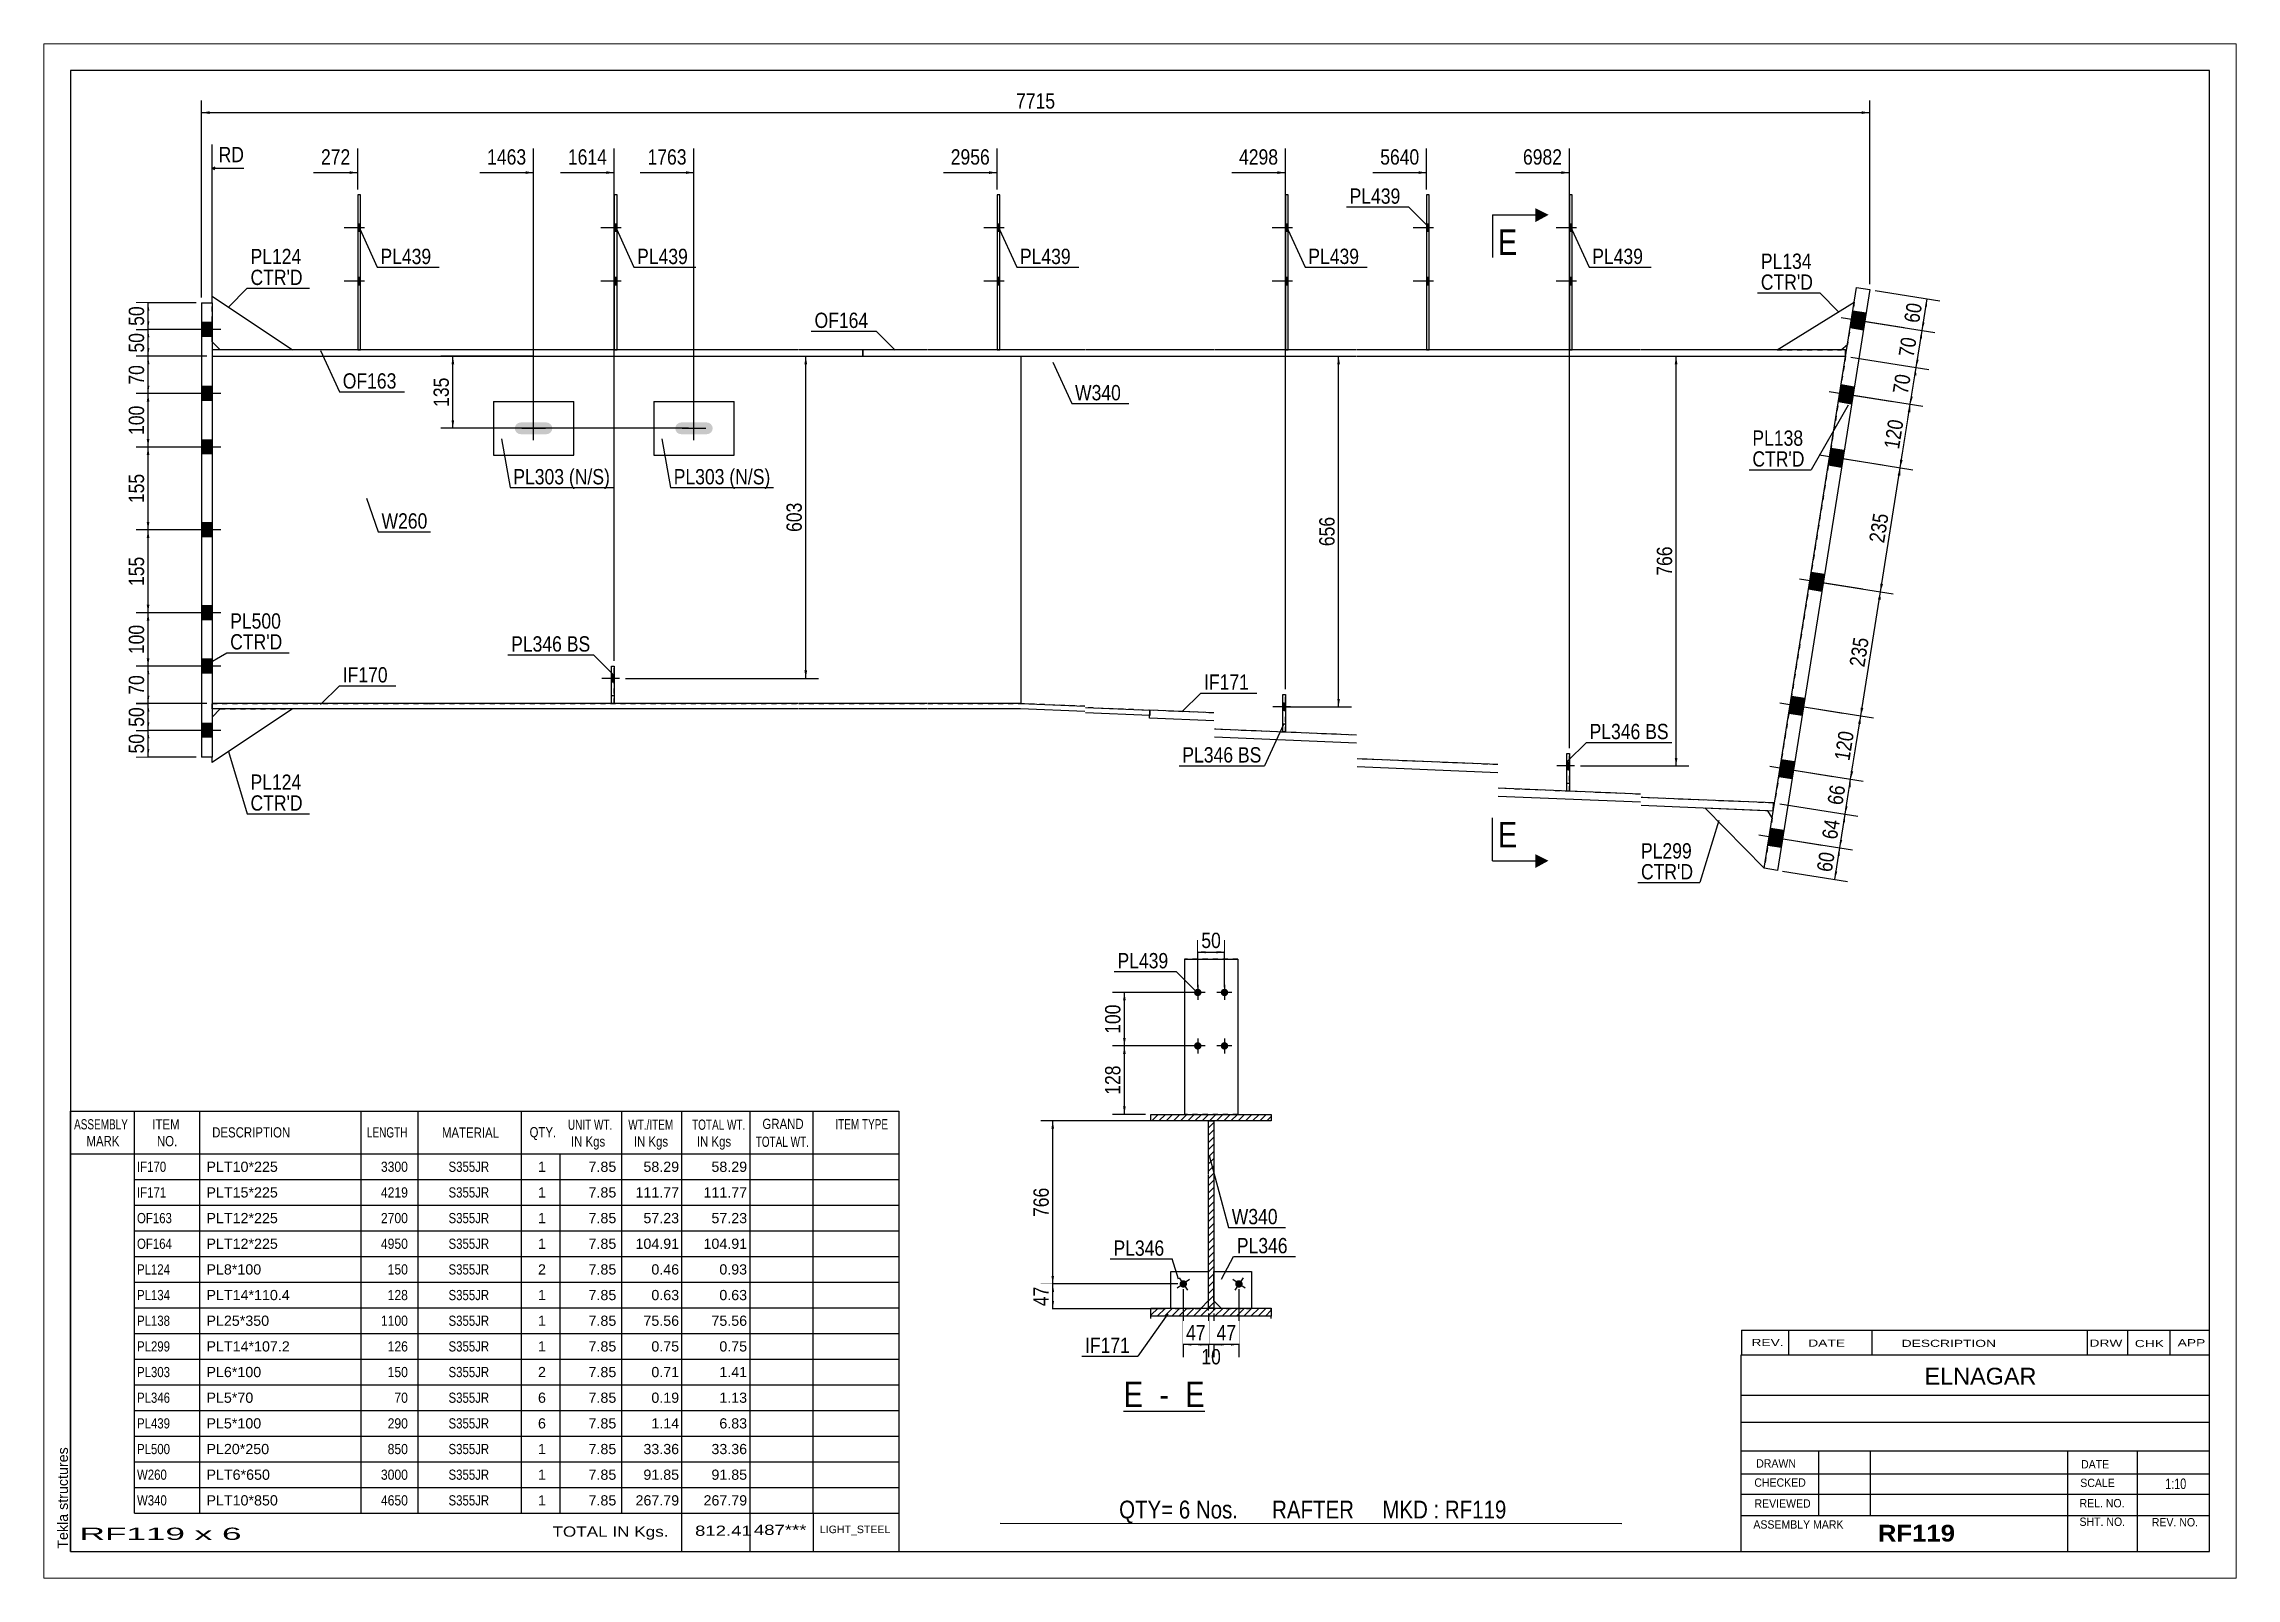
# Paper-space layout 'Layout1' of a CAD drawing. Header units: millimetres. Extents: x 0 to 410, y 0 to 287.
# The model-space entities are those that its viewports show. They can reach past a viewport. Long polylines and large blocks are cut down to what shows.
import ezdxf

# ---------------------------------------------------------------- set-up
doc = ezdxf.new("R2010")
doc.units = ezdxf.units.MM
doc.linetypes.add('DXK_LINE_DOT1', pattern=[1.8814, 0.9407, -0.9407])
doc.linetypes.add('DXK_LINE_DOT2', pattern=[3.9198, 1.9599, -1.9599])
doc.layers.add('Viewport layer', color=7, linetype='Continuous', plot=False)
doc.styles.add('Arial', font='ARIAL.TTF', dxfattribs={"height": 0.2})
doc.styles.add('Arial Bold', font='ARIALBD.TTF', dxfattribs={"height": 0.2})
doc.styles.add('Arial Narrow', font='ARIALN.TTF', dxfattribs={"height": 0.2})

# ---------------------------------------------------------------- blocks, each defined once
blk = doc.blocks.new('Unknown-623699671-1210')
at = {"color": 5, "linetype": 'Continuous'}
for p, q in [((373.51, 85.92), (-26.49, 85.92)), ((-26.49, 85.92), (-26.49, -191.08)), ((373.51, -191.08), (373.51, 85.92)), ((-26.49, -191.08), (373.51, -191.08))]:
    blk.add_line(p, q, dxfattribs=at)
at = {"color": 174, "linetype": 'Continuous', "style": 'Arial'}
blk.add_text('Tekla structures', height=1.9102, rotation=90, dxfattribs=at).set_placement((-26.99, -190.58))
blk = doc.blocks.new('Unknown-623699671-13 - 1526')
at = {"color": 7, "linetype": 'Continuous'}
blk.add_line((170.44, -164.84), (185.62, -164.84), dxfattribs=at)
at = {"color": 0, "linetype": 'Continuous'}
blk.add_wipeout([(174.1, -164.09), (174.1, -159.09), (170.44, -159.09), (170.44, -164.09)], dxfattribs=at)
blk.add_wipeout([(180.46, -164.09), (180.46, -159.09), (175.6, -159.09), (175.6, -164.09)], dxfattribs=at)
at = {"color": 6, "linetype": 'Continuous', "style": 'Arial Narrow'}
for s, height, p in [('E', 4.77, (170.44, -164.09)), (' - ', 4.772, (175.6, -164.09))]:
    blk.add_text(s, height=height, dxfattribs=at).set_placement(p)
at = {"color": 0, "linetype": 'Continuous'}
blk.add_wipeout([(185.62, -164.09), (185.62, -159.09), (181.96, -159.09), (181.96, -164.09)], dxfattribs=at)
at = {"color": 6, "linetype": 'Continuous', "style": 'Arial Narrow'}
blk.add_text('E', height=4.77, dxfattribs=at).set_placement((181.96, -164.09))
blk = doc.blocks.new('Bolt-623699671-2019 - 1732')
at = {"color": 3, "linetype": 'DXK_LINE_DOT2'}
for p, q in [((254.77, -44.15), (251.47, -44.15)), ((253.82, -43.45), (253.32, -43.45)), ((253.82, -44.85), (253.32, -44.85))]:
    blk.add_line(p, q, dxfattribs=at)
blk = doc.blocks.new('Part-623699671-1764 - 1732')
at = {"color": 2, "linetype": 'Continuous'}
for p, q in [((200.22, -37.8), (200.22, -30.8)), ((200.22, -30.8), (200.72, -30.8)), ((200.72, -30.8), (200.72, -37.8)), ((200.72, -37.8), (200.22, -37.8))]:
    blk.add_line(p, q, dxfattribs=at)
at = {"color": 7, "linetype": 'DXK_LINE_DOT1'}
blk.add_line((200.22, -36.3), (200.72, -36.3), dxfattribs=at)
blk = doc.blocks.new('Bolt-623699671-1740 - 1732')
at = {"linetype": 'Continuous'}
blk.add_hatch(color=3, dxfattribs=at).paths.add_polyline_path([(200.72, -33.8), (200.72, -32.4), (200.22, -32.4), (200.22, -33.8)])
at = {"color": 3, "linetype": 'Continuous'}
for p, q in [((200.72, -32.4), (200.22, -32.4)), ((201.67, -33.1), (198.37, -33.1)), ((200.72, -33.8), (200.22, -33.8))]:
    blk.add_line(p, q, dxfattribs=at)
blk = doc.blocks.new('Bolt-623699671-1741 - 1732')
at = {"color": 3, "linetype": 'DXK_LINE_DOT2'}
for p, q in [((200.72, -32.4), (200.22, -32.4)), ((201.67, -33.1), (198.37, -33.1)), ((200.72, -33.8), (200.22, -33.8))]:
    blk.add_line(p, q, dxfattribs=at)
blk = doc.blocks.new('Part-623699671-1877 - 1732')
at = {"color": 2, "linetype": 'Continuous'}
for p, q in [((82.6, 24), (97.6, 24)), ((82.6, 24), (82.6, 14)), ((97.6, 14), (97.6, 24)), ((82.6, 14), (97.6, 14))]:
    blk.add_line(p, q, dxfattribs=at)
blk = doc.blocks.new('Bolt-623699671-1742 - 1732')
at = {"linetype": 'Continuous'}
for points in [[(201.22, 55.8), (201.22, 57.2), (200.72, 57.2), (200.72, 55.8)], [(201.22, 55.8), (201.22, 57.2), (200.72, 57.2), (200.72, 55.8)], [(201.22, 45.8), (201.22, 47.2), (200.72, 47.2), (200.72, 45.8)], [(201.22, 45.8), (201.22, 47.2), (200.72, 47.2), (200.72, 45.8)]]:
    blk.add_hatch(color=3, dxfattribs=at).paths.add_polyline_path(points)
at = {"color": 3, "linetype": 'Continuous'}
for p, q in [((202.02, 56.5), (198.22, 56.5)), ((202.02, 56.5), (198.22, 56.5)), ((201.22, 57.2), (200.72, 57.2)), ((201.22, 57.2), (200.72, 57.2)), ((201.22, 55.8), (200.72, 55.8)), ((201.22, 55.8), (200.72, 55.8)), ((202.02, 46.5), (198.22, 46.5)), ((202.02, 46.5), (198.22, 46.5)), ((201.22, 47.2), (200.72, 47.2)), ((201.22, 47.2), (200.72, 47.2)), ((201.22, 45.8), (200.72, 45.8)), ((201.22, 45.8), (200.72, 45.8))]:
    blk.add_line(p, q, dxfattribs=at)
blk = doc.blocks.new('Part-623699671-1786 - 1732')
at = {"color": 7, "linetype": 'DXK_LINE_DOT1'}
for p, q in [((200.22, -37.8), (200.22, -30.8)), ((200.22, -30.8), (200.72, -30.8)), ((200.72, -37.8), (200.72, -30.8)), ((200.72, -37.8), (200.22, -37.8))]:
    blk.add_line(p, q, dxfattribs=at)
blk = doc.blocks.new('Part-623699671-1791 - 1732')
at = {"color": 2, "linetype": 'Continuous'}
for p, q in [((201.22, 62.7), (200.72, 62.7)), ((200.72, 62.7), (200.72, 33.7)), ((201.22, 33.7), (201.22, 62.7))]:
    blk.add_line(p, q, dxfattribs=at)
at = {"color": 7, "linetype": 'DXK_LINE_DOT1'}
blk.add_line((200.72, 33.7), (201.22, 33.7), dxfattribs=at)
blk = doc.blocks.new('Part-623699671-2133 - 1732')
at = {"color": 2, "linetype": 'Continuous'}
for p, q in [((175.3, -35.23), (175.36, -33.73)), ((187.32, -35.73), (175.3, -35.23)), ((187.32, -34.23), (175.36, -33.73)), ((214.02, -38.39), (187.42, -37.29)), ((214.02, -39.89), (187.42, -38.8)), ((240.42, -43.91), (214.12, -42.83)), ((240.42, -45.41), (214.12, -44.33)), ((267.12, -49.44), (240.52, -48.34)), ((267.12, -50.94), (240.52, -49.84)), ((292.01, -51.08), (267.22, -50.06)), ((291.94, -52.58), (267.22, -51.56)), ((291.94, -52.56), (292.01, -51.08))]:
    blk.add_line(p, q, dxfattribs=at)
at = {"color": 7, "linetype": 'DXK_LINE_DOT1'}
for q in [(291.94, -52.56), (291.94, -52.58)]:
    blk.add_line((291.94, -52.58), q, dxfattribs=at)
blk = doc.blocks.new('Part-623699671-1984 - 1732')
at = {"color": 2, "linetype": 'Continuous'}
for p, q in [((227.62, 62.7), (227.12, 62.7)), ((227.12, 62.7), (227.12, 33.7)), ((227.62, 33.7), (227.62, 62.7))]:
    blk.add_line(p, q, dxfattribs=at)
at = {"color": 7, "linetype": 'DXK_LINE_DOT1'}
blk.add_line((227.12, 33.7), (227.62, 33.7), dxfattribs=at)
blk = doc.blocks.new('Part-623699671-1796 - 1732')
at = {"color": 2, "linetype": 'Continuous'}
for p, q in [((40.5, 33.7), (0, 33.7)), ((109.6, 33.7), (40.6, 33.7)), ((121.7, 33.7), (109.7, 33.7)), ((121.7, 32.5), (121.7, 33.7)), ((0, 32.5), (40.5, 32.5)), ((40.6, 32.5), (109.6, 32.5)), ((109.7, 32.5), (121.7, 32.5))]:
    blk.add_line(p, q, dxfattribs=at)
at = {"color": 7, "linetype": 'DXK_LINE_DOT1'}
blk.add_line((0, 33.7), (0, 32.5), dxfattribs=at)
blk = doc.blocks.new('Part-623699671-1882 - 1732')
at = {"color": 2, "linetype": 'Continuous'}
for p, q in [((52.6, 24), (67.6, 24)), ((52.6, 24), (52.6, 14)), ((67.6, 14), (67.6, 24)), ((52.6, 14), (67.6, 14))]:
    blk.add_line(p, q, dxfattribs=at)
blk = doc.blocks.new('Part-623699671-1818 - 1732')
at = {"color": 2, "linetype": 'Continuous'}
for p, q in [((133.7, 33.7), (121.7, 33.7)), ((121.7, 33.7), (121.7, 32.5)), ((163.2, 33.7), (133.8, 33.7)), ((187.32, 33.7), (163.3, 33.7)), ((214.02, 33.7), (187.42, 33.7)), ((240.42, 33.7), (214.12, 33.7)), ((267.12, 33.7), (240.52, 33.7)), ((305.47, 33.7), (267.22, 33.7)), ((305.47, 32.5), (305.47, 33.7)), ((121.7, 32.5), (133.7, 32.5)), ((133.8, 32.5), (163.2, 32.5)), ((163.3, 32.5), (187.32, 32.5)), ((187.42, 32.5), (214.02, 32.5)), ((214.12, 32.5), (240.42, 32.5)), ((240.52, 32.5), (267.12, 32.5)), ((267.22, 32.5), (305.47, 32.5))]:
    blk.add_line(p, q, dxfattribs=at)
blk = doc.blocks.new('Part-623699671-2162 - 1732')
at = {"color": 2, "linetype": 'Continuous'}
for p, q in [((15, -33.5), (0, -43.5)), ((1.5, -33.5), (0, -35)), ((0, -43.5), (0, -42.5))]:
    blk.add_line(p, q, dxfattribs=at)
at = {"color": 7, "linetype": 'DXK_LINE_DOT1'}
for p, q in [((0, -35), (0, -42.5)), ((1.5, -33.5), (15, -33.5))]:
    blk.add_line(p, q, dxfattribs=at)
blk = doc.blocks.new('Part-623699671-1823 - 1732')
at = {"color": 2, "linetype": 'Continuous'}
for p, q in [((151.2, 32.5), (151.2, -32.5)), ((292.18, -51.09), (292.01, -51.08))]:
    blk.add_line(p, q, dxfattribs=at)
at = {"color": 7, "linetype": 'DXK_LINE_DOT1'}
for p, q in [((151.2, 32.5), (163.2, 32.5)), ((163.3, 32.5), (187.32, 32.5)), ((187.42, 32.5), (214.02, 32.5)), ((214.12, 32.5), (240.42, 32.5)), ((240.52, 32.5), (267.12, 32.5)), ((267.22, 32.5), (305.47, 32.5)), ((305.47, 32.5), (292.18, -51.09)), ((163.2, -32.99), (151.2, -32.5)), ((187.32, -34.23), (163.3, -33.24)), ((214.02, -38.39), (187.42, -37.29)), ((240.42, -43.91), (214.12, -42.83)), ((267.12, -49.44), (240.52, -48.34)), ((292.01, -51.08), (267.22, -50.06))]:
    blk.add_line(p, q, dxfattribs=at)
blk = doc.blocks.new('Bolt-623699671-2016 - 1732')
at = {"linetype": 'Continuous'}
blk.add_hatch(color=3, dxfattribs=at).paths.add_polyline_path([(75.2, -28.47), (75.2, -27.07), (74.7, -27.07), (74.7, -28.47)])
at = {"color": 3, "linetype": 'Continuous'}
for p, q in [((76.15, -27.77), (72.85, -27.77)), ((75.2, -27.07), (74.7, -27.07)), ((75.2, -28.47), (74.7, -28.47))]:
    blk.add_line(p, q, dxfattribs=at)
blk = doc.blocks.new('Bolt-623699671-2020 - 1732')
at = {"linetype": 'Continuous'}
for points in [[(254.32, 55.8), (254.32, 57.2), (253.82, 57.2), (253.82, 55.8)], [(254.32, 55.8), (254.32, 57.2), (253.82, 57.2), (253.82, 55.8)], [(254.32, 45.8), (254.32, 47.2), (253.82, 47.2), (253.82, 45.8)], [(254.32, 45.8), (254.32, 47.2), (253.82, 47.2), (253.82, 45.8)]]:
    blk.add_hatch(color=3, dxfattribs=at).paths.add_polyline_path(points)
at = {"color": 3, "linetype": 'Continuous'}
for p, q in [((255.12, 56.5), (251.32, 56.5)), ((255.12, 56.5), (251.32, 56.5)), ((254.32, 57.2), (253.82, 57.2)), ((254.32, 57.2), (253.82, 57.2)), ((254.32, 55.8), (253.82, 55.8)), ((254.32, 55.8), (253.82, 55.8)), ((255.12, 46.5), (251.32, 46.5)), ((255.12, 46.5), (251.32, 46.5)), ((254.32, 47.2), (253.82, 47.2)), ((254.32, 47.2), (253.82, 47.2)), ((254.32, 45.8), (253.82, 45.8)), ((254.32, 45.8), (253.82, 45.8))]:
    blk.add_line(p, q, dxfattribs=at)
blk = doc.blocks.new('Part-623699671-1828 - 1732')
at = {"color": 2, "linetype": 'Continuous'}
for p, q in [((40.5, -32.5), (0, -32.5)), ((109.6, -32.5), (40.6, -32.5)), ((133.7, -32.5), (109.7, -32.5)), ((151.2, -32.5), (133.8, -32.5)), ((151.2, -32.5), (163.2, -32.99)), ((40.5, -33.5), (0, -33.5)), ((109.6, -33.5), (40.6, -33.5)), ((133.7, -33.5), (109.7, -33.5)), ((151.18, -33.5), (133.8, -33.5)), ((163.2, -33.99), (151.18, -33.5)), ((163.3, -33.24), (175.36, -33.73)), ((175.32, -34.73), (163.3, -34.24)), ((175.36, -33.73), (175.32, -34.73))]:
    blk.add_line(p, q, dxfattribs=at)
at = {"color": 7, "linetype": 'DXK_LINE_DOT1'}
blk.add_line((0, -33.5), (0, -32.5), dxfattribs=at)
blk = doc.blocks.new('Part-623699671-1935 - 1732')
at = {"color": 2, "linetype": 'Continuous'}
for p, q in [((290.24, -63.3), (307.51, 45.34)), ((307.51, 45.34), (309.98, 44.94)), ((309.98, 44.94), (292.71, -63.69)), ((292.71, -63.69), (290.24, -63.3))]:
    blk.add_line(p, q, dxfattribs=at)
blk = doc.blocks.new('Bolt-623699671-2024 - 1732')
at = {"linetype": 'Continuous'}
for points in [[(27.7, 55.8), (27.7, 57.2), (27.2, 57.2), (27.2, 55.8)], [(27.7, 55.8), (27.7, 57.2), (27.2, 57.2), (27.2, 55.8)], [(27.7, 45.8), (27.7, 47.2), (27.2, 47.2), (27.2, 45.8)], [(27.7, 45.8), (27.7, 47.2), (27.2, 47.2), (27.2, 45.8)]]:
    blk.add_hatch(color=3, dxfattribs=at).paths.add_polyline_path(points)
at = {"color": 3, "linetype": 'Continuous'}
for p, q in [((28.5, 56.5), (24.7, 56.5)), ((28.5, 56.5), (24.7, 56.5)), ((27.7, 57.2), (27.2, 57.2)), ((27.7, 57.2), (27.2, 57.2)), ((27.7, 55.8), (27.2, 55.8)), ((27.7, 55.8), (27.2, 55.8)), ((28.5, 46.5), (24.7, 46.5)), ((28.5, 46.5), (24.7, 46.5)), ((27.7, 47.2), (27.2, 47.2)), ((27.7, 47.2), (27.2, 47.2)), ((27.7, 45.8), (27.2, 45.8)), ((27.7, 45.8), (27.2, 45.8))]:
    blk.add_line(p, q, dxfattribs=at)
blk = doc.blocks.new('Bolt-623699671-2028 - 1732')
at = {"linetype": 'Continuous'}
blk.add_hatch(color=3, dxfattribs=at).paths.add_polyline_path([(93.27, 18.22), (93.51, 18.58), (93.6, 19), (93.51, 19.42), (93.27, 19.77), (92.92, 20.01), (92.5, 20.1), (87.7, 20.1), (87.28, 20.01), (86.92, 19.77), (86.68, 19.42), (86.6, 19), (86.68, 18.58), (86.92, 18.22), (87.28, 17.98), (87.7, 17.9), (92.5, 17.9), (92.92, 17.98)])
at = {"color": 3, "linetype": 'Continuous'}
for p, q in [((90.1, 16.8), (90.1, 21.2)), ((87.9, 19), (92.3, 19))]:
    blk.add_line(p, q, dxfattribs=at)
blk = doc.blocks.new('Part-623699671-1964 - 1732')
at = {"color": 2, "linetype": 'Continuous'}
for p, q in [((292.66, 33.7), (307.07, 42.59)), ((304.66, 33.7), (305.82, 34.69))]:
    blk.add_line(p, q, dxfattribs=at)
at = {"color": 7, "linetype": 'DXK_LINE_DOT1'}
for p, q in [((307.07, 42.59), (305.82, 34.69)), ((292.66, 33.7), (292.66, 33.7)), ((292.66, 33.7), (304.66, 33.7)), ((304.66, 33.7), (304.66, 33.7))]:
    blk.add_line(p, q, dxfattribs=at)
blk = doc.blocks.new('Part-623699671-1969 - 1732')
at = {"color": 2, "linetype": 'Continuous'}
for p, q in [((75.7, 62.7), (75.2, 62.7)), ((75.2, 62.7), (75.2, 33.7)), ((75.7, 33.7), (75.7, 62.7))]:
    blk.add_line(p, q, dxfattribs=at)
at = {"color": 7, "linetype": 'DXK_LINE_DOT1'}
blk.add_line((75.2, 33.7), (75.7, 33.7), dxfattribs=at)
blk = doc.blocks.new('Part-623699671-1974 - 1732')
at = {"color": 2, "linetype": 'Continuous'}
for p, q in [((27.7, 62.7), (27.2, 62.7)), ((27.2, 62.7), (27.2, 33.7)), ((27.7, 33.7), (27.7, 62.7))]:
    blk.add_line(p, q, dxfattribs=at)
at = {"color": 7, "linetype": 'DXK_LINE_DOT1'}
blk.add_line((27.2, 33.7), (27.7, 33.7), dxfattribs=at)
blk = doc.blocks.new('Part-623699671-1979 - 1732')
at = {"color": 2, "linetype": 'Continuous'}
for p, q in [((147.3, 62.7), (146.8, 62.7)), ((146.8, 62.7), (146.8, 33.7)), ((147.3, 33.7), (147.3, 62.7))]:
    blk.add_line(p, q, dxfattribs=at)
at = {"color": 7, "linetype": 'DXK_LINE_DOT1'}
blk.add_line((146.8, 33.7), (147.3, 33.7), dxfattribs=at)
blk = doc.blocks.new('Bolt-623699671-2017 - 1732')
at = {"color": 3, "linetype": 'DXK_LINE_DOT2'}
for p, q in [((76.15, -27.77), (72.85, -27.77)), ((75.2, -27.07), (74.7, -27.07)), ((75.2, -28.47), (74.7, -28.47))]:
    blk.add_line(p, q, dxfattribs=at)
blk = doc.blocks.new('Part-623699671-2123 - 1732')
at = {"color": 7, "linetype": 'DXK_LINE_DOT1'}
for p, q in [((253.32, -48.85), (253.32, -41.85)), ((253.32, -41.85), (253.82, -41.85)), ((253.82, -48.85), (253.82, -41.85)), ((253.82, -48.85), (253.32, -48.85))]:
    blk.add_line(p, q, dxfattribs=at)
blk = doc.blocks.new('Bolt-623699671-2018 - 1732')
at = {"linetype": 'Continuous'}
blk.add_hatch(color=3, dxfattribs=at).paths.add_polyline_path([(253.82, -44.85), (253.82, -43.45), (253.32, -43.45), (253.32, -44.85)])
at = {"color": 3, "linetype": 'Continuous'}
for p, q in [((254.77, -44.15), (251.47, -44.15)), ((253.82, -43.45), (253.32, -43.45)), ((253.82, -44.85), (253.32, -44.85))]:
    blk.add_line(p, q, dxfattribs=at)
blk = doc.blocks.new('Part-623699671-2059 - 1732')
at = {"color": 2, "linetype": 'Continuous'}
for p, q in [((290.24, -63.3), (279.22, -52.06)), ((290.95, -52.55), (279.22, -52.06)), ((291.74, -53.85), (290.95, -52.55))]:
    blk.add_line(p, q, dxfattribs=at)
at = {"color": 7, "linetype": 'DXK_LINE_DOT1'}
blk.add_line((291.74, -53.85), (290.24, -63.3), dxfattribs=at)
blk = doc.blocks.new('Part-623699671-2128 - 1732')
at = {"color": 2, "linetype": 'Continuous'}
for p, q in [((254.32, 62.7), (253.82, 62.7)), ((253.82, 62.7), (253.82, 33.7)), ((254.32, 33.7), (254.32, 62.7))]:
    blk.add_line(p, q, dxfattribs=at)
at = {"color": 7, "linetype": 'DXK_LINE_DOT1'}
blk.add_line((253.82, 33.7), (254.32, 33.7), dxfattribs=at)
blk = doc.blocks.new('Part-623699671-2064 - 1732')
at = {"color": 7, "linetype": 'DXK_LINE_DOT1'}
for p, q in [((0, 32.5), (0, -32.5)), ((0, 32.5), (40.5, 32.5)), ((40.6, 32.5), (109.6, 32.5)), ((109.7, 32.5), (133.7, 32.5)), ((133.8, 32.5), (151.2, 32.5)), ((151.2, 32.5), (151.2, -32.5)), ((0, -32.5), (40.5, -32.5)), ((40.6, -32.5), (109.6, -32.5)), ((109.7, -32.5), (133.7, -32.5)), ((133.8, -32.5), (151.2, -32.5))]:
    blk.add_line(p, q, dxfattribs=at)
blk = doc.blocks.new('Bolt-623699671-2021 - 1732')
at = {"linetype": 'Continuous'}
for points in [[(-2, 38.8), (-2, 36.2), (0, 36.2), (0, 38.8)], [(-2, 38.8), (-2, 36.2), (0, 36.2), (0, 38.8)], [(-2, 26.8), (-2, 24.2), (0, 24.2), (0, 26.8)], [(-2, 26.8), (-2, 24.2), (0, 24.2), (0, 26.8)], [(-2, 16.8), (-2, 14.2), (0, 14.2), (0, 16.8)], [(-2, 16.8), (-2, 14.2), (0, 14.2), (0, 16.8)], [(-2, 1.3), (-2, -1.3), (0, -1.3), (0, 1.3)], [(-2, 1.3), (-2, -1.3), (0, -1.3), (0, 1.3)], [(-2, -14.2), (-2, -16.8), (0, -16.8), (0, -14.2)], [(-2, -14.2), (-2, -16.8), (0, -16.8), (0, -14.2)], [(-2, -24.2), (-2, -26.8), (0, -26.8), (0, -24.2)], [(-2, -24.2), (-2, -26.8), (0, -26.8), (0, -24.2)], [(-2, -36.2), (-2, -38.8), (0, -38.8), (0, -36.2)], [(-2, -36.2), (-2, -38.8), (0, -38.8), (0, -36.2)]]:
    blk.add_hatch(color=3, dxfattribs=at).paths.add_polyline_path(points)
at = {"color": 3, "linetype": 'Continuous'}
for p, q in [((1.59, 37.5), (-9, 37.5)), ((1.59, 37.5), (-9, 37.5)), ((0, 38.8), (-2, 38.8)), ((0, 38.8), (-2, 38.8)), ((0, 36.2), (-2, 36.2)), ((0, 36.2), (-2, 36.2)), ((1.59, 25.5), (-9, 25.5)), ((1.59, 25.5), (-9, 25.5)), ((0, 26.8), (-2, 26.8)), ((0, 26.8), (-2, 26.8)), ((0, 24.2), (-2, 24.2)), ((0, 24.2), (-2, 24.2)), ((0, 16.8), (-2, 16.8)), ((0, 16.8), (-2, 16.8)), ((1.59, 15.5), (-9, 15.5)), ((1.59, 15.5), (-9, 15.5)), ((0, 14.2), (-2, 14.2)), ((0, 14.2), (-2, 14.2)), ((1.59, 0), (-9, 0)), ((1.59, 0), (-9, 0)), ((0, 1.3), (-2, 1.3)), ((0, 1.3), (-2, 1.3)), ((0, -1.3), (-2, -1.3)), ((0, -1.3), (-2, -1.3)), ((1.59, -15.5), (-9, -15.5)), ((1.59, -15.5), (-9, -15.5)), ((0, -14.2), (-2, -14.2)), ((0, -14.2), (-2, -14.2)), ((0, -16.8), (-2, -16.8)), ((0, -16.8), (-2, -16.8)), ((0, -24.2), (-2, -24.2)), ((0, -24.2), (-2, -24.2)), ((1.59, -25.5), (-9, -25.5)), ((1.59, -25.5), (-9, -25.5)), ((0, -26.8), (-2, -26.8)), ((0, -26.8), (-2, -26.8)), ((0, -36.2), (-2, -36.2)), ((0, -36.2), (-2, -36.2)), ((1.59, -37.5), (-9, -37.5)), ((1.59, -37.5), (-9, -37.5)), ((0, -38.8), (-2, -38.8)), ((0, -38.8), (-2, -38.8))]:
    blk.add_line(p, q, dxfattribs=at)
blk = doc.blocks.new('Part-623699671-2167 - 1732')
at = {"color": 2, "linetype": 'Continuous'}
for p, q in [((0, 42.5), (0, 43.7)), ((0, 43.7), (15, 33.7)), ((1.5, 33.7), (0, 35.2))]:
    blk.add_line(p, q, dxfattribs=at)
at = {"color": 7, "linetype": 'DXK_LINE_DOT1'}
for p, q in [((0, 35.2), (0, 42.5)), ((15, 33.7), (1.5, 33.7))]:
    blk.add_line(p, q, dxfattribs=at)
blk = doc.blocks.new('Bolt-623699671-2022 - 1732')
at = {"linetype": 'Continuous'}
for points in [[(227.62, 55.8), (227.62, 57.2), (227.12, 57.2), (227.12, 55.8)], [(227.62, 55.8), (227.62, 57.2), (227.12, 57.2), (227.12, 55.8)], [(227.62, 45.8), (227.62, 47.2), (227.12, 47.2), (227.12, 45.8)], [(227.62, 45.8), (227.62, 47.2), (227.12, 47.2), (227.12, 45.8)]]:
    blk.add_hatch(color=3, dxfattribs=at).paths.add_polyline_path(points)
at = {"color": 3, "linetype": 'Continuous'}
for p, q in [((228.42, 56.5), (224.62, 56.5)), ((228.42, 56.5), (224.62, 56.5)), ((227.62, 57.2), (227.12, 57.2)), ((227.62, 57.2), (227.12, 57.2)), ((227.62, 55.8), (227.12, 55.8)), ((227.62, 55.8), (227.12, 55.8)), ((228.42, 46.5), (224.62, 46.5)), ((228.42, 46.5), (224.62, 46.5)), ((227.62, 47.2), (227.12, 47.2)), ((227.62, 47.2), (227.12, 47.2)), ((227.62, 45.8), (227.12, 45.8)), ((227.62, 45.8), (227.12, 45.8))]:
    blk.add_line(p, q, dxfattribs=at)
blk = doc.blocks.new('Bolt-623699671-2023 - 1732')
at = {"linetype": 'Continuous'}
for points in [[(147.3, 55.8), (147.3, 57.2), (146.8, 57.2), (146.8, 55.8)], [(147.3, 55.8), (147.3, 57.2), (146.8, 57.2), (146.8, 55.8)], [(147.3, 45.8), (147.3, 47.2), (146.8, 47.2), (146.8, 45.8)], [(147.3, 45.8), (147.3, 47.2), (146.8, 47.2), (146.8, 45.8)]]:
    blk.add_hatch(color=3, dxfattribs=at).paths.add_polyline_path(points)
at = {"color": 3, "linetype": 'Continuous'}
for p, q in [((148.1, 56.5), (144.3, 56.5)), ((148.1, 56.5), (144.3, 56.5)), ((147.3, 57.2), (146.8, 57.2)), ((147.3, 57.2), (146.8, 57.2)), ((147.3, 55.8), (146.8, 55.8)), ((147.3, 55.8), (146.8, 55.8)), ((148.1, 46.5), (144.3, 46.5)), ((148.1, 46.5), (144.3, 46.5)), ((147.3, 47.2), (146.8, 47.2)), ((147.3, 47.2), (146.8, 47.2)), ((147.3, 45.8), (146.8, 45.8)), ((147.3, 45.8), (146.8, 45.8))]:
    blk.add_line(p, q, dxfattribs=at)
blk = doc.blocks.new('Bolt-623699671-2025 - 1732')
at = {"linetype": 'Continuous'}
for points in [[(75.7, 55.8), (75.7, 57.2), (75.2, 57.2), (75.2, 55.8)], [(75.7, 55.8), (75.7, 57.2), (75.2, 57.2), (75.2, 55.8)], [(75.7, 45.8), (75.7, 47.2), (75.2, 47.2), (75.2, 45.8)], [(75.7, 45.8), (75.7, 47.2), (75.2, 47.2), (75.2, 45.8)]]:
    blk.add_hatch(color=3, dxfattribs=at).paths.add_polyline_path(points)
at = {"color": 3, "linetype": 'Continuous'}
for p, q in [((76.5, 56.5), (72.7, 56.5)), ((76.5, 56.5), (72.7, 56.5)), ((75.7, 57.2), (75.2, 57.2)), ((75.7, 57.2), (75.2, 57.2)), ((75.7, 55.8), (75.2, 55.8)), ((75.7, 55.8), (75.2, 55.8)), ((76.5, 46.5), (72.7, 46.5)), ((76.5, 46.5), (72.7, 46.5)), ((75.7, 47.2), (75.2, 47.2)), ((75.7, 47.2), (75.2, 47.2)), ((75.7, 45.8), (75.2, 45.8)), ((75.7, 45.8), (75.2, 45.8))]:
    blk.add_line(p, q, dxfattribs=at)
blk = doc.blocks.new('Bolt-623699671-2026 - 1732')
at = {"linetype": 'Continuous'}
for points in [[(306.82, 40.99), (306.32, 37.83), (308.79, 37.44), (309.29, 40.6)], [(306.82, 40.99), (306.32, 37.83), (308.79, 37.44), (309.29, 40.6)], [(304.62, 27.17), (304.12, 24.01), (306.59, 23.61), (307.09, 26.77)], [(304.62, 27.17), (304.12, 24.01), (306.59, 23.61), (307.09, 26.77)], [(302.74, 15.31), (302.23, 12.15), (304.7, 11.76), (305.21, 14.92)], [(302.74, 15.31), (302.23, 12.15), (304.7, 11.76), (305.21, 14.92)], [(299.05, -7.89), (298.54, -11.05), (301.01, -11.45), (301.52, -8.29)], [(299.05, -7.89), (298.54, -11.05), (301.01, -11.45), (301.52, -8.29)], [(295.36, -31.1), (294.85, -34.26), (297.32, -34.66), (297.83, -31.49)], [(295.36, -31.1), (294.85, -34.26), (297.32, -34.66), (297.83, -31.49)], [(293.47, -42.95), (292.97, -46.11), (295.44, -46.51), (295.94, -43.35)], [(293.47, -42.95), (292.97, -46.11), (295.44, -46.51), (295.94, -43.35)], [(291.43, -55.79), (290.93, -58.95), (293.4, -59.34), (293.9, -56.18)], [(291.43, -55.79), (290.93, -58.95), (293.4, -59.34), (293.9, -56.18)]]:
    blk.add_hatch(color=3, dxfattribs=at).paths.add_polyline_path(points)
at = {"color": 3, "linetype": 'Continuous'}
for p, q in [((304.62, 39.72), (316.44, 37.84)), ((304.62, 39.72), (316.44, 37.84)), ((306.32, 37.83), (308.79, 37.44)), ((306.32, 37.83), (308.79, 37.44)), ((306.82, 40.99), (309.29, 40.6)), ((306.82, 40.99), (309.29, 40.6)), ((302.42, 25.9), (314.25, 24.02)), ((302.42, 25.9), (314.25, 24.02)), ((304.62, 27.17), (307.09, 26.77)), ((304.62, 27.17), (307.09, 26.77)), ((304.12, 24.01), (306.59, 23.61)), ((304.12, 24.01), (306.59, 23.61)), ((300.54, 14.04), (312.36, 12.16)), ((300.54, 14.04), (312.36, 12.16)), ((302.74, 15.31), (305.21, 14.92)), ((302.74, 15.31), (305.21, 14.92)), ((302.23, 12.15), (304.7, 11.76)), ((302.23, 12.15), (304.7, 11.76)), ((299.05, -7.89), (301.52, -8.29)), ((299.05, -7.89), (301.52, -8.29)), ((296.84, -9.16), (308.67, -11.04)), ((296.84, -9.16), (308.67, -11.04)), ((298.54, -11.05), (301.01, -11.45)), ((298.54, -11.05), (301.01, -11.45)), ((293.15, -32.37), (304.98, -34.25)), ((293.15, -32.37), (304.98, -34.25)), ((295.36, -31.1), (297.83, -31.49)), ((295.36, -31.1), (297.83, -31.49)), ((294.85, -34.26), (297.32, -34.66)), ((294.85, -34.26), (297.32, -34.66)), ((291.27, -44.22), (303.1, -46.1)), ((291.27, -44.22), (303.1, -46.1)), ((293.47, -42.95), (295.94, -43.35)), ((293.47, -42.95), (295.94, -43.35)), ((292.97, -46.11), (295.44, -46.51)), ((292.97, -46.11), (295.44, -46.51)), ((289.23, -57.06), (301.05, -58.94)), ((289.23, -57.06), (301.05, -58.94)), ((291.43, -55.79), (293.9, -56.18)), ((291.43, -55.79), (293.9, -56.18)), ((290.93, -58.95), (293.4, -59.34)), ((290.93, -58.95), (293.4, -59.34))]:
    blk.add_line(p, q, dxfattribs=at)
blk = doc.blocks.new('Bolt-623699671-2027 - 1732')
at = {"linetype": 'Continuous'}
blk.add_hatch(color=3, dxfattribs=at).paths.add_polyline_path([(63.27, 18.22), (63.51, 18.58), (63.6, 19), (63.51, 19.42), (63.27, 19.77), (62.92, 20.01), (62.5, 20.1), (57.7, 20.1), (57.28, 20.01), (56.92, 19.77), (56.68, 19.42), (56.6, 19), (56.68, 18.58), (56.92, 18.22), (57.28, 17.98), (57.7, 17.9), (62.5, 17.9), (62.92, 17.98)])
at = {"color": 3, "linetype": 'Continuous'}
for p, q in [((60.1, 16.8), (60.1, 21.2)), ((57.9, 19), (62.3, 19))]:
    blk.add_line(p, q, dxfattribs=at)
blk = doc.blocks.new('Part-623699671-2091 - 1732')
at = {"color": 2, "linetype": 'Continuous'}
for p, q in [((74.7, -32.47), (74.7, -25.47)), ((74.7, -25.47), (75.2, -25.47)), ((75.2, -25.47), (75.2, -32.47)), ((75.2, -32.47), (74.7, -32.47))]:
    blk.add_line(p, q, dxfattribs=at)
at = {"color": 7, "linetype": 'DXK_LINE_DOT1'}
blk.add_line((74.7, -30.97), (75.2, -30.97), dxfattribs=at)
blk = doc.blocks.new('Part-623699671-2113 - 1732')
at = {"color": 7, "linetype": 'DXK_LINE_DOT1'}
for p, q in [((74.7, -32.47), (74.7, -25.47)), ((74.7, -25.47), (75.2, -25.47)), ((75.2, -32.47), (75.2, -25.47)), ((75.2, -32.47), (74.7, -32.47))]:
    blk.add_line(p, q, dxfattribs=at)
blk = doc.blocks.new('Part-623699671-2118 - 1732')
at = {"color": 2, "linetype": 'Continuous'}
for p, q in [((253.32, -48.85), (253.32, -41.85)), ((253.32, -41.85), (253.82, -41.85)), ((253.82, -41.85), (253.82, -48.85)), ((253.82, -48.85), (253.32, -48.85))]:
    blk.add_line(p, q, dxfattribs=at)
at = {"color": 7, "linetype": 'DXK_LINE_DOT1'}
blk.add_line((253.32, -47.35), (253.82, -47.35), dxfattribs=at)
blk = doc.blocks.new('Part-623699671-2196 - 1732')
at = {"color": 2, "linetype": 'Continuous'}
for p, q in [((-2, 42.5), (0, 42.5)), ((-2, 42.5), (-2, -42.5)), ((0, 42.5), (0, -42.5)), ((0, -42.5), (-2, -42.5))]:
    blk.add_line(p, q, dxfattribs=at)
blk = doc.blocks.new('Bolt-623699671-1583 - 1526')
at = {"linetype": 'Continuous'}
blk.add_hatch(color=3, dxfattribs=at).paths.add_polyline_path([(182.19, -140.64, -1), (181.03, -141.43, -1)])
at = {"color": 3, "linetype": 'Continuous'}
for p, q in [((182.76, -140.24), (180.46, -141.83)), ((180.82, -139.88), (182.4, -142.19))]:
    blk.add_line(p, q, dxfattribs=at)
blk = doc.blocks.new('Part-623699671-1559 - 1526')
at = {"color": 2, "linetype": 'Continuous'}
for p, q in [((181.81, -80.32), (191.81, -80.32)), ((181.81, -80.32), (181.81, -109.32)), ((191.81, -80.32), (191.81, -109.32))]:
    blk.add_line(p, q, dxfattribs=at)
at = {"color": 7, "linetype": 'DXK_LINE_DOT1'}
for p, q in [((191.81, -80.32), (181.81, -80.32)), ((191.81, -109.32), (181.81, -109.32))]:
    blk.add_line(p, q, dxfattribs=at)
blk = doc.blocks.new('Bolt-623699671-1582 - 1526')
at = {"linetype": 'Continuous'}
for points in [[(185.01, -86.52, -1), (183.61, -86.52, -1)], [(190.01, -86.52, -1), (188.61, -86.52, -1)], [(185.01, -96.52, -1), (183.61, -96.52, -1)], [(190.01, -96.52, -1), (188.61, -96.52, -1)]]:
    blk.add_hatch(color=3, dxfattribs=at).paths.add_polyline_path(points)
at = {"color": 3, "linetype": 'Continuous'}
for p, q in [((184.31, -85.12), (184.31, -87.92)), ((189.31, -85.12), (189.31, -87.92)), ((185.71, -86.52), (182.91, -86.52)), ((190.71, -86.52), (187.91, -86.52)), ((185.71, -96.52), (182.91, -96.52)), ((184.31, -95.12), (184.31, -97.92)), ((190.71, -96.52), (187.91, -96.52)), ((189.31, -95.12), (189.31, -97.92))]:
    blk.add_line(p, q, dxfattribs=at)
blk = doc.blocks.new('Part-623699671-1558 - 1526')
at = {"linetype": 'Continuous'}
h = blk.add_hatch(dxfattribs=at)
h.set_pattern_fill('', scale=0.3, style=0, pattern_type=0)
h.set_pattern_definition([(45, (175.5609, -145.5545), (-0.67352, 0.67352), [])])
h.paths.add_polyline_path([(198.06, -145.55), (175.56, -145.55), (175.56, -147.06), (198.06, -147.06)])
at = {"color": 7, "linetype": 'DXK_LINE_DOT1'}
for p, q in [((175.56, -146.01), (175.56, -145.55)), ((198.06, -146.01), (198.06, -145.55))]:
    blk.add_line(p, q, dxfattribs=at)
at = {"color": 2, "linetype": 'Continuous'}
for p, q in [((175.56, -145.55), (198.06, -145.55)), ((175.56, -147.06), (175.56, -145.55)), ((175.56, -147.51), (175.56, -147.06)), ((198.06, -147.06), (175.56, -147.06)), ((198.06, -145.55), (198.06, -147.06)), ((198.06, -147.51), (198.06, -147.06))]:
    blk.add_line(p, q, dxfattribs=at)
blk = doc.blocks.new('Part-623699671-1581 - 1526')
at = {"color": 2, "linetype": 'Continuous'}
for p, q in [((179.28, -138.73), (186.28, -138.73)), ((179.28, -145.55), (179.28, -138.73)), ((186.28, -138.73), (186.28, -144.23)), ((184.96, -145.55), (186.28, -144.23))]:
    blk.add_line(p, q, dxfattribs=at)
at = {"color": 7, "linetype": 'DXK_LINE_DOT1'}
for p, q in [((179.28, -138.73), (186.28, -138.73)), ((179.28, -145.73), (179.28, -145.55)), ((184.78, -145.73), (179.28, -145.73)), ((184.96, -145.55), (184.78, -145.73))]:
    blk.add_line(p, q, dxfattribs=at)
blk = doc.blocks.new('Bolt-623699671-1584 - 1526')
at = {"linetype": 'Continuous'}
blk.add_hatch(color=3, dxfattribs=at).paths.add_polyline_path([(192.59, -141.43, -1), (191.43, -140.64, -1)])
at = {"color": 3, "linetype": 'Continuous'}
for p, q in [((193.16, -141.83), (190.86, -140.24)), ((192.8, -139.88), (191.22, -142.19))]:
    blk.add_line(p, q, dxfattribs=at)
blk = doc.blocks.new('Part-623699671-1603 - 1526')
at = {"linetype": 'Continuous'}
h = blk.add_hatch(dxfattribs=at)
h.set_pattern_fill('', scale=0.3, style=0, pattern_type=0)
h.set_pattern_definition([(45, (175.5609, -109.3188), (-0.67352, 0.67352), [])])
h.paths.add_polyline_path([(198.06, -109.32), (175.56, -109.32), (175.56, -110.52), (198.06, -110.52)])
at = {"color": 2, "linetype": 'Continuous'}
for p, q in [((175.56, -109.32), (198.06, -109.32)), ((175.56, -110.52), (175.56, -109.32)), ((198.06, -110.52), (175.56, -110.52)), ((198.06, -109.32), (198.06, -110.52))]:
    blk.add_line(p, q, dxfattribs=at)
blk = doc.blocks.new('Part-623699671-1625 - 1526')
at = {"linetype": 'Continuous'}
h = blk.add_hatch(dxfattribs=at)
h.set_pattern_fill('', scale=0.3, style=0, pattern_type=0)
h.set_pattern_definition([(45, (186.3109, -110.5188), (-0.67352, 0.67352), [])])
h.paths.add_polyline_path([(187.31, -110.52), (186.31, -110.52), (186.31, -145.55), (187.31, -145.55)])
at = {"color": 2, "linetype": 'Continuous'}
for p, q in [((186.31, -110.52), (187.31, -110.52)), ((186.31, -120.52), (186.31, -110.52)), ((187.31, -110.52), (187.31, -120.52)), ((186.31, -145.55), (186.31, -120.62)), ((187.31, -120.62), (187.31, -145.55)), ((187.31, -145.55), (186.31, -145.55))]:
    blk.add_line(p, q, dxfattribs=at)
at = {"color": 7, "linetype": 'DXK_LINE_DOT1'}
for p, q in [((186.31, -146.01), (186.31, -145.55)), ((187.31, -146.01), (187.31, -145.55))]:
    blk.add_line(p, q, dxfattribs=at)
blk = doc.blocks.new('Part-623699671-1631 - 1526')
at = {"color": 2, "linetype": 'Continuous'}
for p, q in [((187.34, -144.23), (187.34, -138.73)), ((187.34, -138.73), (194.34, -138.73)), ((194.34, -138.73), (194.34, -145.55)), ((188.66, -145.55), (187.34, -144.23))]:
    blk.add_line(p, q, dxfattribs=at)
at = {"color": 7, "linetype": 'DXK_LINE_DOT1'}
for p, q in [((187.34, -138.73), (194.34, -138.73)), ((188.84, -145.73), (188.66, -145.55)), ((194.34, -145.73), (188.84, -145.73)), ((194.34, -145.55), (194.34, -145.73))]:
    blk.add_line(p, q, dxfattribs=at)
blk = doc.blocks.new('StraightDimension-623699671-6990 - 1732')
at = {"linetype": 'Continuous'}
blk.add_hatch(color=7, dxfattribs=at).paths.add_polyline_path([(88.6, 67.08), (90.1, 66.83), (88.6, 66.58)])
at = {"color": 7, "linetype": 'Continuous'}
for p, q in [((90.1, 20), (90.1, 71.33)), ((80.03, 66.83), (90.1, 66.83))]:
    blk.add_line(p, q, dxfattribs=at)
at = {"color": 0}
blk.add_wipeout([(89.32, 67.73), (89.32, 71.93), (80.81, 71.93), (80.81, 67.73)], dxfattribs=at)
at = {"color": 3, "style": 'Arial Narrow'}
blk.add_text('1763', height=2.863, dxfattribs=at).set_placement((81.41, 68.33))
blk = doc.blocks.new('StraightDimension-623699671-2229 - 1732')
at = {"linetype": 'Continuous'}
for points in [[(311.51, -13.01), (311.99, -11.57), (312, -13.09)], [(308.78, -33.34), (308.3, -34.78), (308.29, -33.26)]]:
    blk.add_hatch(color=7, dxfattribs=at).paths.add_polyline_path(points)
at = {"color": 7, "linetype": 'Continuous'}
for p, q in [((299.78, -9.63), (314.36, -11.95)), ((308.3, -34.78), (311.99, -11.57)), ((296.09, -32.84), (310.67, -35.16))]:
    blk.add_line(p, q, dxfattribs=at)
at = {"color": 0}
blk.add_wipeout([(310.52, -19.85), (306.37, -19.19), (305.32, -25.79), (309.47, -26.45)], dxfattribs=at)
at = {"color": 3, "style": 'Arial Narrow'}
blk.add_text('235', height=2.863, rotation=80.9647, dxfattribs=at).set_placement((308.97, -25.77))
blk = doc.blocks.new('StraightDimension-623699671-6986 - 1732')
at = {"linetype": 'Continuous'}
blk.add_hatch(color=7, dxfattribs=at).paths.add_polyline_path([(252.32, 67.08), (253.82, 66.83), (252.32, 66.58)])
at = {"color": 7, "linetype": 'Continuous'}
for p, q in [((253.82, -40.85), (253.82, 71.33)), ((243.76, 66.83), (253.82, 66.83))]:
    blk.add_line(p, q, dxfattribs=at)
at = {"color": 0}
blk.add_wipeout([(253.05, 67.73), (253.05, 71.93), (244.53, 71.93), (244.53, 67.73)], dxfattribs=at)
at = {"color": 3, "style": 'Arial Narrow'}
blk.add_text('6982', height=2.863, dxfattribs=at).set_placement((245.13, 68.33))
blk = doc.blocks.new('StraightDimension-623699671-6989 - 1732')
at = {"linetype": 'Continuous'}
blk.add_hatch(color=7, dxfattribs=at).paths.add_polyline_path([(145.3, 67.08), (146.8, 66.83), (145.3, 66.58)])
at = {"color": 7, "linetype": 'Continuous'}
for p, q in [((146.8, 63.7), (146.8, 71.33)), ((136.73, 66.83), (146.8, 66.83))]:
    blk.add_line(p, q, dxfattribs=at)
at = {"color": 0}
blk.add_wipeout([(146.02, 67.73), (146.02, 71.93), (137.51, 71.93), (137.51, 67.73)], dxfattribs=at)
at = {"color": 3, "style": 'Arial Narrow'}
blk.add_text('2956', height=2.863, dxfattribs=at).set_placement((138.11, 68.33))
blk = doc.blocks.new('StraightDimension-623699671-6988 - 1732')
at = {"linetype": 'Continuous'}
blk.add_hatch(color=7, dxfattribs=at).paths.add_polyline_path([(199.22, 67.08), (200.72, 66.83), (199.22, 66.58)])
at = {"color": 7, "linetype": 'Continuous'}
for p, q in [((200.72, -29.8), (200.72, 71.33)), ((190.66, 66.83), (200.72, 66.83))]:
    blk.add_line(p, q, dxfattribs=at)
at = {"color": 0}
blk.add_wipeout([(199.95, 67.73), (199.95, 71.93), (191.43, 71.93), (191.43, 67.73)], dxfattribs=at)
at = {"color": 3, "style": 'Arial Narrow'}
blk.add_text('4298', height=2.863, dxfattribs=at).set_placement((192.03, 68.33))
blk = doc.blocks.new('StraightDimension-623699671-2210 - 1732')
at = {"linetype": 'Continuous'}
for points in [[(303.89, -60.91), (304.37, -59.47), (304.38, -60.99)], [(303.91, -63.95), (303.43, -65.4), (303.42, -63.87)]]:
    blk.add_hatch(color=7, dxfattribs=at).paths.add_polyline_path(points)
at = {"color": 7, "linetype": 'Continuous'}
for p, q in [((292.15, -57.53), (306.74, -59.85)), ((303.43, -65.4), (304.37, -59.47)), ((293.69, -63.85), (305.8, -65.77))]:
    blk.add_line(p, q, dxfattribs=at)
at = {"color": 0}
blk.add_wipeout([(304.13, -60.01), (299.99, -59.35), (299.22, -64.15), (303.37, -64.81)], dxfattribs=at)
at = {"color": 3, "style": 'Arial Narrow'}
blk.add_text('60', height=2.863, rotation=80.9647, dxfattribs=at).set_placement((302.87, -64.12))
blk = doc.blocks.new('StraightDimension-623699671-2216 - 1732')
at = {"linetype": 'Continuous'}
for points in [[(304.89, -54.63), (305.37, -53.19), (305.38, -54.71)], [(304.85, -58.03), (304.37, -59.47), (304.36, -57.95)]]:
    blk.add_hatch(color=7, dxfattribs=at).paths.add_polyline_path(points)
at = {"color": 7, "linetype": 'Continuous'}
for p, q in [((293.17, -51.25), (307.74, -53.56)), ((304.37, -59.47), (305.37, -53.19)), ((292.15, -57.53), (306.74, -59.85))]:
    blk.add_line(p, q, dxfattribs=at)
at = {"color": 0}
blk.add_wipeout([(305.1, -53.91), (300.96, -53.25), (300.19, -58.04), (304.34, -58.7)], dxfattribs=at)
at = {"color": 3, "style": 'Arial Narrow'}
blk.add_text('64', height=2.863, rotation=80.9647, dxfattribs=at).set_placement((303.84, -58.02))
blk = doc.blocks.new('StraightDimension-623699671-2232 - 1732')
at = {"linetype": 'Continuous'}
for points in [[(315.2, 10.2), (315.68, 11.64), (315.69, 10.12)], [(312.47, -10.13), (311.99, -11.57), (311.98, -10.05)]]:
    blk.add_hatch(color=7, dxfattribs=at).paths.add_polyline_path(points)
at = {"color": 7, "linetype": 'Continuous'}
for p, q in [((303.47, 13.58), (318.05, 11.26)), ((311.99, -11.57), (315.68, 11.64)), ((299.78, -9.63), (314.36, -11.95))]:
    blk.add_line(p, q, dxfattribs=at)
at = {"color": 0}
blk.add_wipeout([(314.21, 3.36), (310.06, 4.02), (309.01, -2.58), (313.16, -3.24)], dxfattribs=at)
at = {"color": 3, "style": 'Arial Narrow'}
blk.add_text('235', height=2.863, rotation=80.9647, dxfattribs=at).set_placement((312.66, -2.56))
blk = doc.blocks.new('StraightDimension-623699671-2235 - 1732')
at = {"linetype": 'Continuous'}
for points in [[(317.08, 22.05), (317.56, 23.49), (317.57, 21.97)], [(316.16, 13.08), (315.68, 11.64), (315.67, 13.16)]]:
    blk.add_hatch(color=7, dxfattribs=at).paths.add_polyline_path(points)
at = {"color": 7, "linetype": 'Continuous'}
for p, q in [((305.36, 25.44), (319.93, 23.12)), ((315.68, 11.64), (317.56, 23.49)), ((303.47, 13.58), (318.05, 11.26))]:
    blk.add_line(p, q, dxfattribs=at)
at = {"color": 0}
blk.add_wipeout([(317, 20.89), (312.85, 21.55), (311.8, 14.95), (315.95, 14.29)], dxfattribs=at)
at = {"color": 3, "style": 'Arial Narrow'}
blk.add_text('120', height=2.863, rotation=80.9647, dxfattribs=at).set_placement((315.45, 14.98))
blk = doc.blocks.new('StraightDimension-623699671-2241 - 1732')
at = {"linetype": 'Continuous'}
for points in [[(318.18, 28.96), (318.66, 30.4), (318.67, 28.88)], [(318.05, 24.94), (317.56, 23.49), (317.55, 25.02)]]:
    blk.add_hatch(color=7, dxfattribs=at).paths.add_polyline_path(points)
at = {"color": 7, "linetype": 'Continuous'}
for p, q in [((306.46, 32.34), (321.03, 30.03)), ((317.56, 23.49), (318.66, 30.4)), ((305.36, 25.44), (319.93, 23.12))]:
    blk.add_line(p, q, dxfattribs=at)
at = {"color": 0}
blk.add_wipeout([(318.35, 29.37), (314.2, 30.03), (313.44, 25.23), (317.58, 24.57)], dxfattribs=at)
at = {"color": 3, "style": 'Arial Narrow'}
blk.add_text('70', height=2.863, rotation=80.9647, dxfattribs=at).set_placement((317.08, 25.26))
blk = doc.blocks.new('StraightDimension-623699671-2250 - 1732')
at = {"linetype": 'Continuous'}
for points in [[(305.93, -48.07), (306.41, -46.63), (306.42, -48.15)], [(305.85, -51.75), (305.37, -53.19), (305.36, -51.67)]]:
    blk.add_hatch(color=7, dxfattribs=at).paths.add_polyline_path(points)
at = {"color": 7, "linetype": 'Continuous'}
for p, q in [((294.21, -44.69), (308.78, -47.01)), ((305.37, -53.19), (306.41, -46.63)), ((293.17, -51.25), (307.74, -53.56))]:
    blk.add_line(p, q, dxfattribs=at)
at = {"color": 0}
blk.add_wipeout([(306.12, -47.49), (301.98, -46.83), (301.21, -51.62), (305.36, -52.28)], dxfattribs=at)
at = {"color": 3, "style": 'Arial Narrow'}
blk.add_text('66', height=2.863, rotation=80.9647, dxfattribs=at).set_placement((304.86, -51.6))
blk = doc.blocks.new('StraightDimension-623699671-2259 - 1732')
at = {"linetype": 'Continuous'}
for points in [[(307.81, -36.22), (308.3, -34.78), (308.31, -36.3)], [(306.89, -45.19), (306.41, -46.63), (306.4, -45.11)]]:
    blk.add_hatch(color=7, dxfattribs=at).paths.add_polyline_path(points)
at = {"color": 7, "linetype": 'Continuous'}
for p, q in [((296.09, -32.84), (310.67, -35.16)), ((306.41, -46.63), (308.3, -34.78)), ((294.21, -44.69), (308.78, -47.01))]:
    blk.add_line(p, q, dxfattribs=at)
at = {"color": 0}
blk.add_wipeout([(307.73, -37.38), (303.58, -36.72), (302.53, -43.32), (306.68, -43.98)], dxfattribs=at)
at = {"color": 3, "style": 'Arial Narrow'}
blk.add_text('120', height=2.863, rotation=80.9647, dxfattribs=at).set_placement((306.18, -43.3))
blk = doc.blocks.new('StraightDimension-623699671-2264 - 1732')
at = {"linetype": 'Continuous'}
for points in [[(319.28, 35.87), (319.76, 37.31), (319.77, 35.79)], [(319.14, 31.84), (318.66, 30.4), (318.65, 31.92)]]:
    blk.add_hatch(color=7, dxfattribs=at).paths.add_polyline_path(points)
at = {"color": 7, "linetype": 'Continuous'}
for p, q in [((307.56, 39.25), (322.13, 36.94)), ((318.66, 30.4), (319.76, 37.31)), ((306.46, 32.34), (321.03, 30.03))]:
    blk.add_line(p, q, dxfattribs=at)
at = {"color": 0}
blk.add_wipeout([(319.44, 36.28), (315.3, 36.94), (314.53, 32.14), (318.68, 31.48)], dxfattribs=at)
at = {"color": 3, "style": 'Arial Narrow'}
blk.add_text('70', height=2.863, rotation=80.9647, dxfattribs=at).set_placement((318.18, 32.17))
blk = doc.blocks.new('StraightDimension-623699671-2284 - 1732')
at = {"linetype": 'Continuous'}
for points in [[(320.22, 41.8), (320.7, 43.24), (320.71, 41.72)], [(320.24, 38.76), (319.76, 37.31), (319.75, 38.83)]]:
    blk.add_hatch(color=7, dxfattribs=at).paths.add_polyline_path(points)
at = {"color": 7, "linetype": 'Continuous'}
for p, q in [((310.97, 44.79), (323.07, 42.86)), ((319.76, 37.31), (320.7, 43.24)), ((307.56, 39.25), (322.13, 36.94))]:
    blk.add_line(p, q, dxfattribs=at)
at = {"color": 0}
blk.add_wipeout([(320.47, 42.7), (316.32, 43.36), (315.55, 38.56), (319.7, 37.9)], dxfattribs=at)
at = {"color": 3, "style": 'Arial Narrow'}
blk.add_text('60', height=2.863, rotation=80.9647, dxfattribs=at).set_placement((319.2, 38.59))
blk = doc.blocks.new('StraightDimension-623699671-2304 - 1732')
at = {"linetype": 'Continuous'}
for points in [[(273.52, 31), (273.77, 32.5), (274.02, 31)], [(274.02, -42.65), (273.77, -44.15), (273.52, -42.65)]]:
    blk.add_hatch(color=7, dxfattribs=at).paths.add_polyline_path(points)
at = {"color": 7, "linetype": 'Continuous'}
for p, q in [((255.87, 32.5), (276.17, 32.5)), ((273.77, -44.15), (273.77, 32.5)), ((255.9, -44.15), (276.17, -44.15))]:
    blk.add_line(p, q, dxfattribs=at)
at = {"color": 0}
blk.add_wipeout([(273.62, -2.48), (269.42, -2.48), (269.42, -9.17), (273.62, -9.17)], dxfattribs=at)
at = {"color": 3, "style": 'Arial Narrow'}
blk.add_text('766', height=2.863, rotation=90.0002, dxfattribs=at).set_placement((273.02, -8.57))
blk = doc.blocks.new('StraightDimension-623699671-2342 - 1732')
at = {"linetype": 'Continuous'}
for points in [[(44.75, 31), (45, 32.5), (45.25, 31)], [(45.25, 20.5), (45, 19), (44.75, 20.5)]]:
    blk.add_hatch(color=7, dxfattribs=at).paths.add_polyline_path(points)
at = {"color": 7, "linetype": 'Continuous'}
for p, q in [((59.9, 32.5), (42.75, 32.5)), ((45, 19), (45, 32.5)), ((89.1, 19), (42.75, 19))]:
    blk.add_line(p, q, dxfattribs=at)
at = {"color": 0}
blk.add_wipeout([(44.85, 29.09), (40.65, 29.09), (40.65, 22.41), (44.85, 22.41)], dxfattribs=at)
at = {"color": 3, "style": 'Arial Narrow'}
blk.add_text('135', height=2.863, rotation=90.0002, dxfattribs=at).set_placement((44.25, 23.01))
blk = doc.blocks.new('StraightDimension-623699671-2523 - 1732')
at = {"linetype": 'Continuous'}
for points in [[(-0.5, 77.8), (-2, 78.05), (-0.5, 78.3)], [(308.48, 78.3), (309.98, 78.05), (308.48, 77.8)]]:
    blk.add_hatch(color=7, dxfattribs=at).paths.add_polyline_path(points)
at = {"color": 7, "linetype": 'Continuous'}
for p, q in [((-2, 43.5), (-2, 80.3)), ((-2, 78.05), (309.98, 78.05)), ((309.98, 45.94), (309.98, 80.3))]:
    blk.add_line(p, q, dxfattribs=at)
at = {"color": 0}
blk.add_wipeout([(158.25, 78.2), (158.25, 82.4), (149.73, 82.4), (149.73, 78.2)], dxfattribs=at)
at = {"color": 3, "style": 'Arial Narrow'}
blk.add_text('7715', height=2.863, dxfattribs=at).set_placement((150.33, 78.8))
blk = doc.blocks.new('StraightDimension-623699671-2532 - 1732')
at = {"linetype": 'Continuous'}
for points in [[(110.75, 31), (111, 32.5), (111.25, 31)], [(111.25, -26.27), (111, -27.77), (110.75, -26.27)]]:
    blk.add_hatch(color=7, dxfattribs=at).paths.add_polyline_path(points)
at = {"color": 7, "linetype": 'Continuous'}
for p, q in [((77.3, 32.5), (113.4, 32.5)), ((111, -27.77), (111, 32.5)), ((77.27, -27.77), (113.4, -27.77))]:
    blk.add_line(p, q, dxfattribs=at)
at = {"color": 0}
blk.add_wipeout([(110.85, 5.71), (106.65, 5.71), (106.65, -0.98), (110.85, -0.98)], dxfattribs=at)
at = {"color": 3, "style": 'Arial Narrow'}
blk.add_text('603', height=2.863, rotation=90.0002, dxfattribs=at).set_placement((110.25, -0.38))
blk = doc.blocks.new('StraightDimension-623699671-2544 - 1732')
at = {"linetype": 'Continuous'}
for points in [[(-12.25, 14), (-12, 15.5), (-11.75, 14)], [(-11.75, 1.5), (-12, 0), (-12.25, 1.5)]]:
    blk.add_hatch(color=7, dxfattribs=at).paths.add_polyline_path(points)
at = {"color": 7, "linetype": 'Continuous'}
for p, q in [((-1, 15.5), (-14.25, 15.5)), ((-12, 0), (-12, 15.5)), ((-1, 0), (-14.25, 0))]:
    blk.add_line(p, q, dxfattribs=at)
at = {"color": 0}
blk.add_wipeout([(-12.15, 11.09), (-16.35, 11.09), (-16.35, 4.41), (-12.15, 4.41)], dxfattribs=at)
at = {"color": 3, "style": 'Arial Narrow'}
blk.add_text('155', height=2.863, rotation=90.0002, dxfattribs=at).set_placement((-12.75, 5.01))
blk = doc.blocks.new('StraightDimension-623699671-2561 - 1732')
at = {"linetype": 'Continuous'}
for points in [[(-12.25, -1.5), (-12, 0), (-11.75, -1.5)], [(-11.75, -14), (-12, -15.5), (-12.25, -14)]]:
    blk.add_hatch(color=7, dxfattribs=at).paths.add_polyline_path(points)
at = {"color": 7, "linetype": 'Continuous'}
for p, q in [((-1, 0), (-14.25, 0)), ((-12, -15.5), (-12, 0)), ((-1, -15.5), (-14.25, -15.5))]:
    blk.add_line(p, q, dxfattribs=at)
at = {"color": 0}
blk.add_wipeout([(-12.15, -4.41), (-16.35, -4.41), (-16.35, -11.09), (-12.15, -11.09)], dxfattribs=at)
at = {"color": 3, "style": 'Arial Narrow'}
blk.add_text('155', height=2.863, rotation=90.0002, dxfattribs=at).set_placement((-12.75, -10.49))
blk = doc.blocks.new('StraightDimension-623699671-2578 - 1732')
at = {"linetype": 'Continuous'}
for points in [[(-12.25, -17), (-12, -15.5), (-11.75, -17)], [(-11.75, -24), (-12, -25.5), (-12.25, -24)]]:
    blk.add_hatch(color=7, dxfattribs=at).paths.add_polyline_path(points)
at = {"color": 7, "linetype": 'Continuous'}
for p, q in [((-1, -15.5), (-14.25, -15.5)), ((-12, -25.5), (-12, -15.5)), ((-1, -25.5), (-14.25, -25.5))]:
    blk.add_line(p, q, dxfattribs=at)
at = {"color": 0}
blk.add_wipeout([(-12.15, -17.16), (-16.35, -17.16), (-16.35, -23.84), (-12.15, -23.84)], dxfattribs=at)
at = {"color": 3, "style": 'Arial Narrow'}
blk.add_text('100', height=2.863, rotation=90.0002, dxfattribs=at).set_placement((-12.75, -23.24))
blk = doc.blocks.new('StraightDimension-623699671-2588 - 1732')
at = {"linetype": 'Continuous'}
for points in [[(-12.25, 36), (-12, 37.5), (-11.75, 36)], [(-11.75, 34), (-12, 32.5), (-12.25, 34)]]:
    blk.add_hatch(color=7, dxfattribs=at).paths.add_polyline_path(points)
at = {"color": 7, "linetype": 'Continuous'}
for p, q in [((-1, 37.5), (-14.25, 37.5)), ((-12, 32.5), (-12, 37.5)), ((-1, 32.5), (-14.25, 32.5))]:
    blk.add_line(p, q, dxfattribs=at)
at = {"color": 0}
blk.add_wipeout([(-12.15, 37.43), (-16.35, 37.43), (-16.35, 32.57), (-12.15, 32.57)], dxfattribs=at)
at = {"color": 3, "style": 'Arial Narrow'}
blk.add_text('50', height=2.863, rotation=90.0002, dxfattribs=at).set_placement((-12.75, 33.17))
blk = doc.blocks.new('StraightDimension-623699671-2604 - 1732')
at = {"linetype": 'Continuous'}
for points in [[(-12.25, 31), (-12, 32.5), (-11.75, 31)], [(-11.75, 27), (-12, 25.5), (-12.25, 27)]]:
    blk.add_hatch(color=7, dxfattribs=at).paths.add_polyline_path(points)
at = {"color": 7, "linetype": 'Continuous'}
for p, q in [((-1, 32.5), (-14.25, 32.5)), ((-12, 25.5), (-12, 32.5)), ((-1, 25.5), (-14.25, 25.5))]:
    blk.add_line(p, q, dxfattribs=at)
at = {"color": 0}
blk.add_wipeout([(-12.15, 31.43), (-16.35, 31.43), (-16.35, 26.57), (-12.15, 26.57)], dxfattribs=at)
at = {"color": 3, "style": 'Arial Narrow'}
blk.add_text('70', height=2.863, rotation=90.0002, dxfattribs=at).set_placement((-12.75, 27.17))
blk = doc.blocks.new('StraightDimension-623699671-2612 - 1732')
at = {"linetype": 'Continuous'}
for points in [[(-12.25, 24), (-12, 25.5), (-11.75, 24)], [(-11.75, 17), (-12, 15.5), (-12.25, 17)]]:
    blk.add_hatch(color=7, dxfattribs=at).paths.add_polyline_path(points)
at = {"color": 7, "linetype": 'Continuous'}
for p, q in [((-1, 25.5), (-14.25, 25.5)), ((-12, 15.5), (-12, 25.5)), ((-1, 15.5), (-14.25, 15.5))]:
    blk.add_line(p, q, dxfattribs=at)
at = {"color": 0}
blk.add_wipeout([(-12.15, 23.84), (-16.35, 23.84), (-16.35, 17.16), (-12.15, 17.16)], dxfattribs=at)
at = {"color": 3, "style": 'Arial Narrow'}
blk.add_text('100', height=2.863, rotation=90.0002, dxfattribs=at).set_placement((-12.75, 17.76))
blk = doc.blocks.new('StraightDimension-623699671-2621 - 1732')
at = {"linetype": 'Continuous'}
for points in [[(-12.25, -39), (-12, -37.5), (-11.75, -39)], [(-11.75, -41), (-12, -42.5), (-12.25, -41)]]:
    blk.add_hatch(color=7, dxfattribs=at).paths.add_polyline_path(points)
at = {"color": 7, "linetype": 'Continuous'}
for p, q in [((-1, -37.5), (-14.25, -37.5)), ((-12, -42.5), (-12, -37.5)), ((-3, -42.5), (-14.25, -42.5))]:
    blk.add_line(p, q, dxfattribs=at)
at = {"color": 0}
blk.add_wipeout([(-12.15, -37.57), (-16.35, -37.57), (-16.35, -42.43), (-12.15, -42.43)], dxfattribs=at)
at = {"color": 3, "style": 'Arial Narrow'}
blk.add_text('50', height=2.863, rotation=90.0002, dxfattribs=at).set_placement((-12.75, -41.83))
blk = doc.blocks.new('StraightDimension-623699671-2638 - 1732')
at = {"linetype": 'Continuous'}
for points in [[(-12.25, -34), (-12, -32.5), (-11.75, -34)], [(-11.75, -36), (-12, -37.5), (-12.25, -36)]]:
    blk.add_hatch(color=7, dxfattribs=at).paths.add_polyline_path(points)
at = {"color": 7, "linetype": 'Continuous'}
for p, q in [((-1, -32.5), (-14.25, -32.5)), ((-12, -37.5), (-12, -32.5)), ((-1, -37.5), (-14.25, -37.5))]:
    blk.add_line(p, q, dxfattribs=at)
at = {"color": 0}
blk.add_wipeout([(-12.15, -32.57), (-16.35, -32.57), (-16.35, -37.43), (-12.15, -37.43)], dxfattribs=at)
at = {"color": 3, "style": 'Arial Narrow'}
blk.add_text('50', height=2.863, rotation=90.0002, dxfattribs=at).set_placement((-12.75, -36.83))
blk = doc.blocks.new('StraightDimension-623699671-2653 - 1732')
at = {"linetype": 'Continuous'}
for points in [[(-12.25, -27), (-12, -25.5), (-11.75, -27)], [(-11.75, -31), (-12, -32.5), (-12.25, -31)]]:
    blk.add_hatch(color=7, dxfattribs=at).paths.add_polyline_path(points)
at = {"color": 7, "linetype": 'Continuous'}
for p, q in [((-1, -25.5), (-14.25, -25.5)), ((-12, -32.5), (-12, -25.5)), ((-1, -32.5), (-14.25, -32.5))]:
    blk.add_line(p, q, dxfattribs=at)
at = {"color": 0}
blk.add_wipeout([(-12.15, -26.57), (-16.35, -26.57), (-16.35, -31.43), (-12.15, -31.43)], dxfattribs=at)
at = {"color": 3, "style": 'Arial Narrow'}
blk.add_text('70', height=2.863, rotation=90.0002, dxfattribs=at).set_placement((-12.75, -30.83))
blk = doc.blocks.new('StraightDimension-623699671-2659 - 1732')
at = {"linetype": 'Continuous'}
for points in [[(-12.25, 41), (-12, 42.5), (-11.75, 41)], [(-11.75, 39), (-12, 37.5), (-12.25, 39)]]:
    blk.add_hatch(color=7, dxfattribs=at).paths.add_polyline_path(points)
at = {"color": 7, "linetype": 'Continuous'}
for p, q in [((-3, 42.5), (-14.25, 42.5)), ((-12, 37.5), (-12, 42.5)), ((-1, 37.5), (-14.25, 37.5))]:
    blk.add_line(p, q, dxfattribs=at)
at = {"color": 0}
blk.add_wipeout([(-12.15, 42.43), (-16.35, 42.43), (-16.35, 37.57), (-12.15, 37.57)], dxfattribs=at)
at = {"color": 3, "style": 'Arial Narrow'}
blk.add_text('50', height=2.863, rotation=90.0002, dxfattribs=at).set_placement((-12.75, 38.17))
blk = doc.blocks.new('StraightDimension-623699671-6022 - 1732')
at = {"linetype": 'Continuous'}
for points in [[(210.4, 31), (210.65, 32.5), (210.9, 31)], [(210.9, -31.6), (210.65, -33.1), (210.4, -31.6)]]:
    blk.add_hatch(color=7, dxfattribs=at).paths.add_polyline_path(points)
at = {"color": 7, "linetype": 'Continuous'}
for p, q in [((122.7, 32.5), (213.05, 32.5)), ((210.65, -33.1), (210.65, 32.5)), ((200.3, -33.1), (213.05, -33.1))]:
    blk.add_line(p, q, dxfattribs=at)
at = {"color": 0}
blk.add_wipeout([(210.5, 3.04), (206.3, 3.04), (206.3, -3.64), (210.5, -3.64)], dxfattribs=at)
at = {"color": 3, "style": 'Arial Narrow'}
blk.add_text('656', height=2.863, rotation=90.0002, dxfattribs=at).set_placement((209.9, -3.04))
blk = doc.blocks.new('StraightDimension-623699671-6987 - 1732')
at = {"linetype": 'Continuous'}
blk.add_hatch(color=7, dxfattribs=at).paths.add_polyline_path([(225.62, 67.08), (227.12, 66.83), (225.62, 66.58)])
at = {"color": 7, "linetype": 'Continuous'}
for p, q in [((227.12, 63.7), (227.12, 71.33)), ((217.06, 66.83), (227.12, 66.83))]:
    blk.add_line(p, q, dxfattribs=at)
at = {"color": 0}
blk.add_wipeout([(226.35, 67.73), (226.35, 71.93), (217.83, 71.93), (217.83, 67.73)], dxfattribs=at)
at = {"color": 3, "style": 'Arial Narrow'}
blk.add_text('5640', height=2.863, dxfattribs=at).set_placement((218.43, 68.33))
blk = doc.blocks.new('StraightDimension-623699671-6991 - 1732')
at = {"linetype": 'Continuous'}
blk.add_hatch(color=7, dxfattribs=at).paths.add_polyline_path([(73.7, 67.08), (75.2, 66.83), (73.7, 66.58)])
at = {"color": 7, "linetype": 'Continuous'}
for p, q in [((75.2, -24.47), (75.2, 71.33)), ((65.13, 66.83), (75.2, 66.83))]:
    blk.add_line(p, q, dxfattribs=at)
at = {"color": 0}
blk.add_wipeout([(74.42, 67.73), (74.42, 71.93), (65.91, 71.93), (65.91, 67.73)], dxfattribs=at)
at = {"color": 3, "style": 'Arial Narrow'}
blk.add_text('1614', height=2.863, dxfattribs=at).set_placement((66.51, 68.33))
blk = doc.blocks.new('StraightDimension-623699671-6992 - 1732')
at = {"linetype": 'Continuous'}
blk.add_hatch(color=7, dxfattribs=at).paths.add_polyline_path([(58.6, 67.08), (60.1, 66.83), (58.6, 66.58)])
at = {"color": 7, "linetype": 'Continuous'}
for p, q in [((60.1, 20), (60.1, 71.33)), ((50.03, 66.83), (60.1, 66.83))]:
    blk.add_line(p, q, dxfattribs=at)
at = {"color": 0}
blk.add_wipeout([(59.32, 67.73), (59.32, 71.93), (50.81, 71.93), (50.81, 67.73)], dxfattribs=at)
at = {"color": 3, "style": 'Arial Narrow'}
blk.add_text('1463', height=2.863, dxfattribs=at).set_placement((51.41, 68.33))
blk = doc.blocks.new('StraightDimension-623699671-6993 - 1732')
at = {"linetype": 'Continuous'}
blk.add_hatch(color=7, dxfattribs=at).paths.add_polyline_path([(25.7, 67.08), (27.2, 66.83), (25.7, 66.58)])
at = {"color": 7, "linetype": 'Continuous'}
for p, q in [((27.2, 63.7), (27.2, 71.33)), ((18.96, 66.83), (27.2, 66.83))]:
    blk.add_line(p, q, dxfattribs=at)
at = {"color": 0, "linetype": 'Continuous'}
blk.add_wipeout([(6.53, 68.18), (6.53, 72.38), (0.59, 72.38), (0.59, 68.18)], dxfattribs=at)
at = {"color": 7, "linetype": 'Continuous'}
for p, q in [((0, 43.5), (0, 72.08)), ((0.5, 67.83), (0, 67.58)), ((0.5, 67.33), (0, 67.58)), ((5.93, 67.58), (0, 67.58))]:
    blk.add_line(p, q, dxfattribs=at)
at = {"color": 3, "linetype": 'Continuous', "style": 'Arial Narrow'}
blk.add_text('RD', height=2.863, dxfattribs=at).set_placement((1.19, 68.78))
at = {"color": 0}
blk.add_wipeout([(26.42, 67.73), (26.42, 71.93), (19.74, 71.93), (19.74, 67.73)], dxfattribs=at)
at = {"color": 3, "style": 'Arial Narrow'}
blk.add_text('272', height=2.863, dxfattribs=at).set_placement((20.34, 68.33))
blk = doc.blocks.new('StraightDimension-623699671-4747 - 1526')
at = {"linetype": 'Continuous'}
for points in [[(170.34, -88.02), (170.59, -86.52), (170.84, -88.02)], [(170.84, -95.02), (170.59, -96.52), (170.34, -95.02)]]:
    blk.add_hatch(color=7, dxfattribs=at).paths.add_polyline_path(points)
at = {"color": 7, "linetype": 'Continuous'}
for p, q in [((183.31, -86.52), (168.34, -86.52)), ((170.59, -96.52), (170.59, -86.52)), ((183.31, -96.52), (168.34, -96.52))]:
    blk.add_line(p, q, dxfattribs=at)
at = {"color": 0}
blk.add_wipeout([(170.44, -88.18), (166.24, -88.18), (166.24, -94.86), (170.44, -94.86)], dxfattribs=at)
at = {"color": 3, "style": 'Arial Narrow'}
blk.add_text('100', height=2.863, rotation=90.0002, dxfattribs=at).set_placement((169.84, -94.26))
blk = doc.blocks.new('StraightDimension-623699671-1687 - 1526')
at = {"linetype": 'Continuous'}
for points in [[(184.81, -152.09), (186.31, -152.34), (184.81, -152.59)], [(188.81, -152.59), (187.31, -152.34), (188.81, -152.09)]]:
    blk.add_hatch(color=7, dxfattribs=at).paths.add_polyline_path(points)
at = {"color": 7, "linetype": 'Continuous'}
for p, q in [((186.31, -146.58), (186.31, -154.59)), ((187.31, -146.58), (187.31, -154.59)), ((186.31, -152.34), (187.31, -152.34))]:
    blk.add_line(p, q, dxfattribs=at)
at = {"color": 0}
blk.add_wipeout([(189.24, -156.69), (189.24, -152.49), (184.38, -152.49), (184.38, -156.69)], dxfattribs=at)
at = {"color": 3, "style": 'Arial Narrow'}
blk.add_text('10', height=2.863, dxfattribs=at).set_placement((184.98, -156.09))
blk = doc.blocks.new('StraightDimension-623699671-1710 - 1526')
at = {"linetype": 'Continuous'}
for points in [[(188.81, -152.59), (187.31, -152.34), (188.81, -152.09)], [(190.51, -152.09), (192.01, -152.34), (190.51, -152.59)]]:
    blk.add_hatch(color=7, dxfattribs=at).paths.add_polyline_path(points)
at = {"color": 7, "linetype": 'Continuous'}
for p, q in [((192.01, -142.03), (192.01, -154.74)), ((187.31, -146.58), (187.31, -154.74)), ((187.31, -152.34), (192.01, -152.34))]:
    blk.add_line(p, q, dxfattribs=at)
at = {"color": 0}
blk.add_wipeout([(192.09, -152.19), (192.09, -147.99), (187.23, -147.99), (187.23, -152.19)], dxfattribs=at)
at = {"color": 3, "style": 'Arial Narrow'}
blk.add_text('47', height=2.863, dxfattribs=at).set_placement((187.83, -151.59))
blk = doc.blocks.new('StraightDimension-623699671-4725 - 1526')
at = {"linetype": 'Continuous'}
for points in [[(185.81, -79.21), (184.31, -78.96), (185.81, -78.71)], [(187.81, -78.71), (189.31, -78.96), (187.81, -79.21)]]:
    blk.add_hatch(color=7, dxfattribs=at).paths.add_polyline_path(points)
at = {"color": 7, "linetype": 'Continuous'}
for p, q in [((184.31, -85.52), (184.31, -76.71)), ((189.31, -85.52), (189.31, -76.71)), ((184.31, -78.96), (189.31, -78.96))]:
    blk.add_line(p, q, dxfattribs=at)
at = {"color": 0}
blk.add_wipeout([(189.24, -78.81), (189.24, -74.61), (184.38, -74.61), (184.38, -78.81)], dxfattribs=at)
at = {"color": 3, "style": 'Arial Narrow'}
blk.add_text('50', height=2.863, dxfattribs=at).set_placement((184.98, -78.21))
blk = doc.blocks.new('StraightDimension-623699671-1648 - 1526')
at = {"linetype": 'Continuous'}
for points in [[(156.94, -112.02), (157.19, -110.52), (157.44, -112.02)], [(157.44, -139.53), (157.19, -141.03), (156.94, -139.53)]]:
    blk.add_hatch(color=7, dxfattribs=at).paths.add_polyline_path(points)
at = {"color": 7, "linetype": 'Continuous'}
for p, q in [((185.31, -110.52), (154.94, -110.52)), ((157.19, -141.03), (157.19, -110.52)), ((180.61, -141.03), (154.94, -141.03))]:
    blk.add_line(p, q, dxfattribs=at)
at = {"color": 0}
blk.add_wipeout([(157.04, -122.43), (152.84, -122.43), (152.84, -129.12), (157.04, -129.12)], dxfattribs=at)
at = {"color": 3, "style": 'Arial Narrow'}
blk.add_text('766', height=2.863, rotation=90.0002, dxfattribs=at).set_placement((156.44, -128.52))
blk = doc.blocks.new('StraightDimension-623699671-4748 - 1526')
at = {"linetype": 'Continuous'}
for points in [[(170.34, -98.02), (170.59, -96.52), (170.84, -98.02)], [(170.84, -107.82), (170.59, -109.32), (170.34, -107.82)]]:
    blk.add_hatch(color=7, dxfattribs=at).paths.add_polyline_path(points)
at = {"color": 7, "linetype": 'Continuous'}
for p, q in [((183.31, -96.52), (168.34, -96.52)), ((170.59, -109.32), (170.59, -96.52)), ((174.56, -109.32), (168.34, -109.32))]:
    blk.add_line(p, q, dxfattribs=at)
at = {"color": 0}
blk.add_wipeout([(170.44, -99.58), (166.24, -99.58), (166.24, -106.26), (170.44, -106.26)], dxfattribs=at)
at = {"color": 3, "style": 'Arial Narrow'}
blk.add_text('128', height=2.863, rotation=90.0002, dxfattribs=at).set_placement((169.84, -105.66))
blk = doc.blocks.new('StraightDimension-623699671-1696 - 1526')
at = {"linetype": 'Continuous'}
for points in [[(183.11, -152.59), (181.61, -152.34), (183.11, -152.09)], [(184.81, -152.09), (186.31, -152.34), (184.81, -152.59)]]:
    blk.add_hatch(color=7, dxfattribs=at).paths.add_polyline_path(points)
at = {"color": 7, "linetype": 'Continuous'}
for p, q in [((181.61, -142.03), (181.61, -154.74)), ((186.31, -146.58), (186.31, -154.74)), ((181.61, -152.34), (186.31, -152.34))]:
    blk.add_line(p, q, dxfattribs=at)
at = {"color": 0}
blk.add_wipeout([(186.39, -152.19), (186.39, -147.99), (181.53, -147.99), (181.53, -152.19)], dxfattribs=at)
at = {"color": 3, "style": 'Arial Narrow'}
blk.add_text('47', height=2.863, dxfattribs=at).set_placement((182.13, -151.59))
blk = doc.blocks.new('StraightDimension-623699671-1649 - 1526')
at = {"linetype": 'Continuous'}
for points in [[(156.94, -142.53), (157.19, -141.03), (157.44, -142.53)], [(157.44, -144.23), (157.19, -145.73), (156.94, -144.23)]]:
    blk.add_hatch(color=7, dxfattribs=at).paths.add_polyline_path(points)
at = {"color": 7, "linetype": 'Continuous'}
for p, q in [((180.61, -141.03), (154.94, -141.03)), ((157.19, -145.73), (157.19, -141.03)), ((178.28, -145.73), (154.94, -145.73))]:
    blk.add_line(p, q, dxfattribs=at)
at = {"color": 0}
blk.add_wipeout([(157.04, -140.95), (152.84, -140.95), (152.84, -145.81), (157.04, -145.81)], dxfattribs=at)
at = {"color": 3, "style": 'Arial Narrow'}
blk.add_text('47', height=2.863, rotation=90.0002, dxfattribs=at).set_placement((156.44, -145.21))
blk = doc.blocks.new('CBS_BOM-623699671-7253')
at = {"color": 7, "linetype": 'Continuous'}
for p, q in [((-26.52, -116.71), (-26.52, -108.71)), ((-26.52, -108.71), (128.4, -108.71)), ((-14.52, -116.71), (-14.52, -108.71)), ((-2.33, -116.71), (-2.33, -108.71)), ((27.83, -116.71), (27.83, -108.71)), ((38.51, -116.71), (38.51, -108.71)), ((57.83, -116.71), (57.83, -108.71)), ((76.63, -116.71), (76.63, -108.71)), ((87.84, -116.71), (87.84, -108.71)), ((100.62, -116.71), (100.62, -108.71)), ((112.38, -116.71), (112.38, -108.71)), ((128.4, -108.72), (128.39, -116.7)), ((-26.52, -116.71), (128.4, -116.71)), ((-26.52, -121.51), (-26.52, -116.71)), ((-14.52, -121.51), (-14.52, -116.71)), ((-2.33, -121.51), (-2.33, -116.71)), ((27.83, -121.51), (27.83, -116.71)), ((38.51, -121.51), (38.51, -116.71)), ((57.83, -121.51), (57.83, -116.71)), ((65.09, -121.51), (65.09, -116.71)), ((76.63, -121.51), (76.63, -116.71)), ((87.84, -121.51), (87.84, -116.71)), ((100.62, -121.51), (100.62, -116.71)), ((112.39, -121.51), (112.39, -116.71)), ((128.4, -116.72), (128.4, -121.51)), ((-26.52, -126.31), (-26.52, -121.51)), ((-14.52, -121.51), (128.4, -121.51)), ((-14.52, -126.31), (-14.52, -121.51)), ((-2.33, -126.31), (-2.33, -121.51)), ((27.83, -126.31), (27.83, -121.51)), ((38.51, -126.31), (38.51, -121.51)), ((57.83, -126.31), (57.83, -121.51)), ((65.09, -126.31), (65.09, -121.51)), ((76.63, -126.31), (76.63, -121.51)), ((87.84, -126.31), (87.84, -121.51)), ((100.62, -126.31), (100.62, -121.51)), ((112.39, -126.31), (112.39, -121.51)), ((128.4, -121.52), (128.4, -126.31)), ((-26.52, -131.11), (-26.52, -126.31)), ((-14.52, -126.31), (128.4, -126.31)), ((-14.52, -131.11), (-14.52, -126.31)), ((-2.33, -131.11), (-2.33, -126.31)), ((27.83, -131.11), (27.83, -126.31)), ((38.51, -131.11), (38.51, -126.31)), ((57.83, -131.11), (57.83, -126.31)), ((65.09, -131.11), (65.09, -126.31)), ((76.63, -131.11), (76.63, -126.31)), ((87.84, -131.11), (87.84, -126.31)), ((100.62, -131.11), (100.62, -126.31)), ((112.39, -131.11), (112.39, -126.31)), ((128.4, -126.32), (128.4, -131.11)), ((-26.52, -135.91), (-26.52, -131.11)), ((-14.52, -131.11), (128.4, -131.11)), ((-14.52, -135.91), (-14.52, -131.11)), ((-2.33, -135.91), (-2.33, -131.11)), ((27.83, -135.91), (27.83, -131.11)), ((38.51, -135.91), (38.51, -131.11)), ((57.83, -135.91), (57.83, -131.11)), ((65.09, -135.91), (65.09, -131.11)), ((76.63, -135.91), (76.63, -131.11)), ((87.84, -135.91), (87.84, -131.11)), ((100.62, -135.91), (100.62, -131.11)), ((112.39, -135.91), (112.39, -131.11)), ((128.4, -131.12), (128.4, -135.91)), ((-26.52, -140.71), (-26.52, -135.91)), ((-14.52, -135.91), (128.4, -135.91)), ((-14.52, -140.71), (-14.52, -135.91)), ((-2.33, -140.71), (-2.33, -135.91)), ((27.83, -140.71), (27.83, -135.91)), ((38.51, -140.71), (38.51, -135.91)), ((57.83, -140.71), (57.83, -135.91)), ((65.09, -140.71), (65.09, -135.91)), ((76.63, -140.71), (76.63, -135.91)), ((87.84, -140.71), (87.84, -135.91)), ((100.62, -140.71), (100.62, -135.91)), ((112.39, -140.71), (112.39, -135.91)), ((128.4, -135.92), (128.4, -140.71)), ((-26.52, -145.51), (-26.52, -140.71)), ((-14.52, -140.71), (128.4, -140.71)), ((-14.52, -145.51), (-14.52, -140.71)), ((-2.33, -145.51), (-2.33, -140.71)), ((27.83, -145.51), (27.83, -140.71)), ((38.51, -145.51), (38.51, -140.71)), ((57.83, -145.51), (57.83, -140.71)), ((65.09, -145.51), (65.09, -140.71)), ((76.63, -145.51), (76.63, -140.71)), ((87.84, -145.51), (87.84, -140.71)), ((100.62, -145.51), (100.62, -140.71)), ((112.39, -145.51), (112.39, -140.71)), ((128.4, -140.72), (128.4, -145.51)), ((-26.52, -150.31), (-26.52, -145.51)), ((-14.52, -145.51), (128.4, -145.51)), ((-14.52, -150.31), (-14.52, -145.51)), ((-2.33, -150.31), (-2.33, -145.51)), ((27.83, -150.31), (27.83, -145.51)), ((38.51, -150.31), (38.51, -145.51)), ((57.83, -150.31), (57.83, -145.51)), ((65.09, -150.31), (65.09, -145.51)), ((76.63, -150.31), (76.63, -145.51)), ((87.84, -150.31), (87.84, -145.51)), ((100.62, -150.31), (100.62, -145.51)), ((112.39, -150.31), (112.39, -145.51)), ((128.4, -145.52), (128.4, -150.31)), ((-26.52, -155.11), (-26.52, -150.31)), ((-14.52, -150.31), (128.4, -150.31)), ((-14.52, -155.11), (-14.52, -150.31)), ((-2.33, -155.11), (-2.33, -150.31)), ((27.83, -155.11), (27.83, -150.31)), ((38.51, -155.11), (38.51, -150.31)), ((57.83, -155.11), (57.83, -150.31)), ((65.09, -155.11), (65.09, -150.31)), ((76.63, -155.11), (76.63, -150.31)), ((87.84, -155.11), (87.84, -150.31)), ((100.62, -155.11), (100.62, -150.31)), ((112.39, -155.11), (112.39, -150.31)), ((128.4, -150.32), (128.4, -155.11)), ((-26.52, -159.91), (-26.52, -155.11)), ((-14.52, -155.11), (128.4, -155.11)), ((-14.52, -159.91), (-14.52, -155.11)), ((-2.33, -159.91), (-2.33, -155.11)), ((27.83, -159.91), (27.83, -155.11)), ((38.51, -159.91), (38.51, -155.11)), ((57.83, -159.91), (57.83, -155.11)), ((65.09, -159.91), (65.09, -155.11)), ((76.63, -159.91), (76.63, -155.11)), ((87.84, -159.91), (87.84, -155.11)), ((100.62, -159.91), (100.62, -155.11)), ((112.39, -159.91), (112.39, -155.11)), ((128.4, -155.12), (128.4, -159.91)), ((-26.52, -164.71), (-26.52, -159.91)), ((-14.52, -159.91), (128.4, -159.91)), ((-14.52, -164.71), (-14.52, -159.91)), ((-2.33, -164.71), (-2.33, -159.91)), ((27.83, -164.71), (27.83, -159.91)), ((38.51, -164.71), (38.51, -159.91)), ((57.83, -164.71), (57.83, -159.91)), ((65.09, -164.71), (65.09, -159.91)), ((76.63, -164.71), (76.63, -159.91)), ((87.84, -164.71), (87.84, -159.91)), ((100.62, -164.71), (100.62, -159.91)), ((112.39, -164.71), (112.39, -159.91)), ((128.4, -159.92), (128.4, -164.71)), ((-26.52, -169.51), (-26.52, -164.71)), ((-14.52, -164.71), (128.4, -164.71)), ((-14.52, -169.51), (-14.52, -164.71)), ((-2.33, -169.51), (-2.33, -164.71)), ((27.83, -169.51), (27.83, -164.71)), ((38.51, -169.51), (38.51, -164.71)), ((57.83, -169.51), (57.83, -164.71)), ((65.09, -169.51), (65.09, -164.71)), ((76.63, -169.51), (76.63, -164.71)), ((87.84, -169.51), (87.84, -164.71)), ((100.62, -169.51), (100.62, -164.71)), ((112.39, -169.51), (112.39, -164.71)), ((128.4, -164.72), (128.4, -169.51)), ((-26.52, -174.31), (-26.52, -169.51)), ((-14.52, -169.51), (128.4, -169.51)), ((-14.52, -174.31), (-14.52, -169.51)), ((-2.33, -174.31), (-2.33, -169.51)), ((27.83, -174.31), (27.83, -169.51)), ((38.51, -174.31), (38.51, -169.51)), ((57.83, -174.31), (57.83, -169.51)), ((65.09, -174.31), (65.09, -169.51)), ((76.63, -174.31), (76.63, -169.51)), ((87.84, -174.31), (87.84, -169.51)), ((100.62, -174.31), (100.62, -169.51)), ((112.39, -174.31), (112.39, -169.51)), ((128.4, -169.52), (128.4, -174.31)), ((-26.52, -179.11), (-26.52, -174.31)), ((-14.52, -174.31), (128.4, -174.31)), ((-14.52, -179.11), (-14.52, -174.31)), ((-2.33, -179.11), (-2.33, -174.31)), ((27.83, -179.11), (27.83, -174.31)), ((38.51, -179.11), (38.51, -174.31)), ((57.83, -179.11), (57.83, -174.31)), ((65.09, -179.11), (65.09, -174.31)), ((76.63, -179.11), (76.63, -174.31)), ((87.84, -179.11), (87.84, -174.31)), ((100.62, -179.11), (100.62, -174.31)), ((112.39, -179.11), (112.39, -174.31)), ((128.4, -174.32), (128.4, -179.11)), ((-26.52, -183.91), (-26.52, -179.11)), ((-14.52, -179.11), (128.4, -179.11)), ((-14.52, -183.91), (-14.52, -179.11)), ((-2.33, -183.91), (-2.33, -179.11)), ((27.83, -183.91), (27.83, -179.11)), ((38.51, -183.91), (38.51, -179.11)), ((57.83, -183.91), (57.83, -179.11)), ((65.09, -183.91), (65.09, -179.11)), ((76.63, -183.91), (76.63, -179.11)), ((87.84, -183.91), (87.84, -179.11)), ((100.62, -183.91), (100.62, -179.11)), ((112.39, -183.91), (112.39, -179.11)), ((128.4, -179.12), (128.4, -183.91)), ((-26.52, -191.11), (-26.52, -183.93)), ((-14.52, -183.91), (128.4, -183.91)), ((87.84, -191.11), (87.84, -183.93)), ((100.62, -191.11), (100.62, -183.93)), ((112.43, -191.11), (112.43, -183.93)), ((128.4, -183.91), (128.4, -191.11)), ((-26.52, -191.11), (128.4, -191.11))]:
    blk.add_line(p, q, dxfattribs=at)
at = {"color": 3, "linetype": 'Continuous', "style": 'Arial'}
for s, height, width, p in [('ASSEMBLY', 1.91, 0.7, (-25.84, -112.14)), ('ITEM', 1.91, 0.8, (-11.2, -112.14)), ('UNIT WT.', 1.91, 0.7, (66.52, -112.21)), ('WT./ITEM', 1.91, 0.7, (77.81, -112.21)), ('TOTAL WT.', 1.91, 0.7, (89.74, -112.21)), ('GRAND', 1.91, 0.8, (102.9, -112.06)), ('ITEM TYPE', 1.91, 0.7, (116.53, -112.13)), ('MARK', 1.91, 0.8, (-23.52, -115.28)), ('NO.', 1.91, 0.8, (-10.34, -115.28)), ('DESCRIPTION', 1.9102, 0.8, (-0.01, -113.65)), ('LENGTH', 1.91, 0.7, (28.93, -113.65)), ('MATERIAL', 1.91, 0.8, (42.96, -113.69)), ('QTY.', 1.91, 0.8, (59.35, -113.61)), ('IN Kgs', 1.91, 0.8, (67.09, -115.35)), ('IN Kgs', 1.91, 0.8, (78.85, -115.35)), ('IN Kgs', 1.91, 0.8, (90.64, -115.35)), ('TOTAL WT.', 1.91, 0.7, (101.64, -115.4))]:
    blk.add_text(s, height=height, dxfattribs=dict(at, width=width)).set_placement(p)
at = {"color": 7, "linetype": 'Continuous', "style": 'Arial'}
for s, width, p in [('IF170', 0.8, (-14.07, -120.08)), ('3300', 0.85, (31.55, -120.08)), ('S355JR', 0.8, (44.19, -120.08)), ('IF171', 0.8, (-14.07, -124.88)), ('4219', 0.85, (31.55, -124.88)), ('S355JR', 0.8, (44.19, -124.88)), ('OF163', 0.8, (-14.07, -129.68)), ('2700', 0.85, (31.55, -129.68)), ('S355JR', 0.8, (44.19, -129.68)), ('OF164', 0.8, (-14.07, -134.48)), ('4950', 0.85, (31.55, -134.48)), ('S355JR', 0.8, (44.19, -134.48)), ('PL124', 0.8, (-14.07, -139.28)), ('150', 0.85, (32.81, -139.28)), ('S355JR', 0.8, (44.19, -139.28)), ('PL134', 0.8, (-14.07, -144.08)), ('128', 0.85, (32.81, -144.08)), ('S355JR', 0.8, (44.19, -144.08)), ('PL138', 0.8, (-14.07, -148.88)), ('1100', 0.85, (31.55, -148.88)), ('S355JR', 0.8, (44.19, -148.88)), ('PL299', 0.8, (-14.07, -153.68)), ('126', 0.85, (32.81, -153.68)), ('S355JR', 0.8, (44.19, -153.68)), ('PL303', 0.8, (-14.07, -158.48)), ('150', 0.85, (32.81, -158.48)), ('S355JR', 0.8, (44.19, -158.48)), ('PL346', 0.8, (-14.07, -163.28)), ('70', 0.85, (34.07, -163.28)), ('S355JR', 0.8, (44.19, -163.28)), ('PL439', 0.8, (-14.07, -168.08)), ('290', 0.85, (32.81, -168.08)), ('S355JR', 0.8, (44.19, -168.08)), ('PL500', 0.8, (-14.07, -172.88)), ('850', 0.85, (32.81, -172.88)), ('S355JR', 0.8, (44.19, -172.88)), ('W260', 0.8, (-14.07, -177.68)), ('3000', 0.85, (31.55, -177.68)), ('S355JR', 0.8, (44.19, -177.68)), ('W340', 0.8, (-14.07, -182.48)), ('4650', 0.85, (31.55, -182.48)), ('S355JR', 0.8, (44.19, -182.48))]:
    blk.add_text(s, height=1.91, dxfattribs=dict(at, width=width)).set_placement(p)
for s, height, p in [('PLT10*225', 1.91, (-1.08, -120.08)), ('1', 1.91, (60.92, -120.08)), ('7.85', 1.91, (70.38, -120.08)), ('58.29', 1.91, (80.64, -120.08)), ('58.29', 1.91, (93.36, -120.08)), ('PLT15*225', 1.91, (-1.08, -124.88)), ('1', 1.91, (60.92, -124.88)), ('7.85', 1.91, (70.38, -124.88)), ('111.77', 1.91, (79.16, -124.88)), ('111.77', 1.91, (91.88, -124.88)), ('PLT12*225', 1.91, (-1.08, -129.68)), ('1', 1.91, (60.92, -129.68)), ('7.85', 1.91, (70.38, -129.68)), ('57.23', 1.91, (80.64, -129.68)), ('57.23', 1.91, (93.36, -129.68)), ('PLT12*225', 1.91, (-1.08, -134.48)), ('1', 1.91, (60.92, -134.48)), ('7.85', 1.91, (70.38, -134.48)), ('104.91', 1.91, (79.16, -134.48)), ('104.91', 1.91, (91.88, -134.48)), ('PL8*100', 1.91, (-1.08, -139.28)), ('2', 1.91, (60.92, -139.28)), ('7.85', 1.91, (70.38, -139.28)), ('0.46', 1.91, (82.13, -139.28)), ('0.93', 1.91, (94.84, -139.28)), ('PLT14*110.4', 1.9102, (-1.08, -144.08)), ('1', 1.91, (60.92, -144.08)), ('7.85', 1.91, (70.38, -144.08)), ('0.63', 1.91, (82.13, -144.08)), ('0.63', 1.91, (94.84, -144.08)), ('PL25*350', 1.91, (-1.08, -148.88)), ('1', 1.91, (60.92, -148.88)), ('7.85', 1.91, (70.38, -148.88)), ('75.56', 1.91, (80.64, -148.88)), ('75.56', 1.91, (93.36, -148.88)), ('PLT14*107.2', 1.9102, (-1.08, -153.68)), ('1', 1.91, (60.92, -153.68)), ('7.85', 1.91, (70.38, -153.68)), ('0.75', 1.91, (82.13, -153.68)), ('0.75', 1.91, (94.84, -153.68)), ('PL6*100', 1.91, (-1.08, -158.48)), ('2', 1.91, (60.92, -158.48)), ('7.85', 1.91, (70.38, -158.48)), ('0.71', 1.91, (82.13, -158.48)), ('1.41', 1.91, (94.84, -158.48)), ('PL5*70', 1.91, (-1.08, -163.28)), ('6', 1.91, (60.92, -163.28)), ('7.85', 1.91, (70.38, -163.28)), ('0.19', 1.91, (82.13, -163.28)), ('1.13', 1.91, (94.84, -163.28)), ('PL5*100', 1.91, (-1.08, -168.08)), ('6', 1.91, (60.92, -168.08)), ('7.85', 1.91, (70.38, -168.08)), ('1.14', 1.91, (82.13, -168.08)), ('6.83', 1.91, (94.84, -168.08)), ('PL20*250', 1.91, (-1.08, -172.88)), ('1', 1.91, (60.92, -172.88)), ('7.85', 1.91, (70.38, -172.88)), ('33.36', 1.91, (80.64, -172.88)), ('33.36', 1.91, (93.36, -172.88)), ('PLT6*650', 1.91, (-1.08, -177.68)), ('1', 1.91, (60.92, -177.68)), ('7.85', 1.91, (70.38, -177.68)), ('91.85', 1.91, (80.64, -177.68)), ('91.85', 1.91, (93.36, -177.68)), ('PLT10*850', 1.91, (-1.08, -182.48)), ('1', 1.91, (60.92, -182.48)), ('7.85', 1.91, (70.38, -182.48)), ('267.79', 1.91, (79.16, -182.48)), ('267.79', 1.91, (91.88, -182.48))]:
    blk.add_text(s, height=height, dxfattribs=at).set_placement(p)
at = {"color": 6, "linetype": 'Continuous', "style": 'Arial'}
for s, height, width, p in [('RF119 x 6', 2.292, 2.05, (-24.8, -188.92)), ('TOTAL IN Kgs.', 1.9102, 1.2, (63.63, -188.32)), ('812.41', 1.91, 1.3, (90.3, -188.16)), ('487***', 1.91, 1.3, (101.3, -188))]:
    blk.add_text(s, height=height, dxfattribs=dict(at, width=width)).set_placement(p)
blk.add_text('LIGHT_STEEL', height=1.4135, dxfattribs=at).set_placement((113.65, -187.66))
blk = doc.blocks.new('CBS_CALLOFF-623699671-7254')
at = {"color": 7, "linetype": 'Continuous'}
blk.add_line((147.38, -185.81), (263.62, -185.83), dxfattribs=at)
at = {"color": 3, "linetype": 'Continuous', "style": 'Arial Narrow'}
blk.add_text('QTY= 6 Nos.      RAFTER     MKD : RF119', height=3.3405, dxfattribs=at).set_placement((169.61, -184.92))
blk = doc.blocks.new('CBS_NAME_BLOG-623699671-7255')
at = {"color": 7, "linetype": 'Continuous'}
for p, q in [((285.91, -154.33), (373.43, -154.33)), ((285.91, -191.04), (285.91, -154.33)), ((285.92, -161.87), (373.43, -161.87)), ((285.99, -166.92), (373.51, -166.92)), ((285.91, -172.29), (373.43, -172.29)), ((300.44, -184.4), (300.44, -172.3)), ((310.12, -184.38), (310.12, -172.31)), ((347.04, -191.04), (347.04, -172.31)), ((360.09, -191.04), (360.09, -172.3)), ((285.91, -180.34), (373.43, -180.34)), ((285.92, -176.59), (373.51, -176.57)), ((285.91, -184.38), (373.43, -184.38)), ((285.91, -191.08), (373.51, -191.08))]:
    blk.add_line(p, q, dxfattribs=at)
at = {"color": 3, "linetype": 'Continuous', "style": 'Arial'}
blk.add_text('ELNAGAR', height=3.133, dxfattribs=at).set_placement((320.24, -159.86))
at = {"color": 3, "linetype": 'Continuous'}
for s, height, style, width, p in [('DRAWN', 1.566, 'Arial', 0.9, (288.75, -175.4)), ('DATE', 1.566, 'Arial', 0.9, (349.51, -175.56)), ('CHECKED', 1.566, 'Arial', 0.9, (288.4, -178.98)), ('SCALE', 1.566, 'Arial', 0.9, (349.36, -179.04)), ('1:10', 1.957, 'Arial Narrow', 0.9, (365.25, -179.4)), ('REVIEWED', 1.566, 'Arial', 0.9, (288.43, -182.89)), ('REL. NO.', 1.566, 'Arial', 0.9, (349.22, -182.84)), ('ASSEMBLY MARK', 1.5663, 'Arial', 0.9, (288.22, -186.82)), ('RF119', 3.131, 'Arial Bold', 1.1, (311.49, -189.23)), ('SHT. NO.', 1.566, 'Arial', 0.9, (349.21, -186.31)), ('REV. NO.', 1.566, 'Arial', 0.9, (362.74, -186.4))]:
    blk.add_text(s, height=height, dxfattribs=dict(at, style=style, width=width)).set_placement(p)
blk = doc.blocks.new('CBS_REVISION-623699671-7256')
at = {"color": 7, "linetype": 'Continuous'}
for p, q in [((286, -149.7), (373.5, -149.7)), ((286, -149.7), (286, -154.33)), ((294.79, -149.7), (294.79, -154.33)), ((310.39, -149.7), (310.39, -154.27)), ((350.65, -149.7), (350.65, -154.33)), ((358.19, -149.7), (358.19, -154.33)), ((366.13, -149.7), (366.13, -154.33)), ((286, -154.33), (373.5, -154.33))]:
    blk.add_line(p, q, dxfattribs=at)
at = {"color": 7, "style": 'Arial Narrow', "width": 1.7}
for s, height, p in [('REV.', 1.326, (287.86, -152.66)), ('DATE', 1.326, (298.48, -152.77)), ('DESCRIPTION', 1.3257, (315.96, -152.82)), ('DRW', 1.326, (351.08, -152.77)), ('CHK', 1.326, (359.56, -152.86)), ('APP', 1.326, (367.57, -152.7))]:
    blk.add_text(s, height=height, dxfattribs=at).set_placement(p)
blk = doc.blocks.new('Mark-623699671-2163 - 1732')
at = {"color": 0}
blk.add_wipeout([(16.67, 49.71), (16.67, 52.71), (7.16, 52.71), (7.16, 49.71)], dxfattribs=at)
blk.add_wipeout([(16.67, 49.71), (16.67, 52.71), (7.16, 52.71), (7.16, 49.71)], dxfattribs=at)
blk.add_wipeout([(16.92, 45.81), (16.92, 48.81), (7.16, 48.81), (7.16, 45.81)], dxfattribs=at)
blk.add_wipeout([(16.92, 45.81), (16.92, 48.81), (7.16, 48.81), (7.16, 45.81)], dxfattribs=at)
at = {"color": 7, "linetype": 'Continuous'}
for p, q in [((3.03, 41.67), (6.56, 45.21)), ((6.56, 45.21), (18.17, 45.21))]:
    blk.add_line(p, q, dxfattribs=at)
at = {"color": 3, "style": 'Arial Narrow'}
blk.add_text('PL124', height=2.863, dxfattribs=at).set_placement((7.16, 49.71))
at = {"color": 1, "style": 'Arial Narrow'}
blk.add_text("CTR'D", height=2.863, dxfattribs=at).set_placement((7.16, 45.81))
blk = doc.blocks.new('Mark-623699671-1980 - 1732')
at = {"color": 0}
blk.add_wipeout([(222.21, 61.01), (222.21, 64.01), (212.71, 64.01), (212.71, 61.01)], dxfattribs=at)
blk.add_wipeout([(222.21, 61.01), (222.21, 64.01), (212.71, 64.01), (212.71, 61.01)], dxfattribs=at)
at = {"color": 7, "linetype": 'Continuous'}
for p in [(212.11, 60.41), (227.25, 56.87)]:
    blk.add_line(p, (223.71, 60.41), dxfattribs=at)
at = {"color": 3, "style": 'Arial Narrow'}
blk.add_text('PL439', height=2.863, dxfattribs=at).set_placement((212.71, 61.01))
blk = doc.blocks.new('Mark-623699671-1787 - 1732')
at = {"color": 0}
blk.add_wipeout([(214.49, 49.74), (214.49, 52.74), (204.99, 52.74), (204.99, 49.74)], dxfattribs=at)
blk.add_wipeout([(214.49, 49.74), (214.49, 52.74), (204.99, 52.74), (204.99, 49.74)], dxfattribs=at)
at = {"color": 7, "linetype": 'Continuous'}
for p, q in [((200.85, 56.87), (204.39, 49.14)), ((204.39, 49.14), (215.99, 49.14))]:
    blk.add_line(p, q, dxfattribs=at)
at = {"color": 3, "style": 'Arial Narrow'}
blk.add_text('PL439', height=2.863, dxfattribs=at).set_placement((204.99, 49.74))
blk = doc.blocks.new('Mark-623699671-1931 - 1732')
at = {"color": 0}
blk.add_wipeout([(297.54, 15.74), (297.54, 18.74), (288.04, 18.74), (288.04, 15.74)], dxfattribs=at)
blk.add_wipeout([(297.54, 15.74), (297.54, 18.74), (288.04, 18.74), (288.04, 15.74)], dxfattribs=at)
blk.add_wipeout([(297.8, 11.84), (297.8, 14.84), (288.04, 14.84), (288.04, 11.84)], dxfattribs=at)
blk.add_wipeout([(297.8, 11.84), (297.8, 14.84), (288.04, 14.84), (288.04, 11.84)], dxfattribs=at)
at = {"color": 7, "linetype": 'Continuous'}
for p in [(305.97, 23.34), (287.44, 11.24)]:
    blk.add_line(p, (299.04, 11.24), dxfattribs=at)
at = {"color": 3, "style": 'Arial Narrow'}
blk.add_text('PL138', height=2.863, dxfattribs=at).set_placement((288.04, 15.74))
at = {"color": 1, "style": 'Arial Narrow'}
blk.add_text("CTR'D", height=2.863, dxfattribs=at).set_placement((288.04, 11.84))
blk = doc.blocks.new('Mark-623699671-1792 - 1732')
at = {"color": 0}
blk.add_wipeout([(34.46, 26.43), (34.46, 29.43), (24.41, 29.43), (24.41, 26.43)], dxfattribs=at)
blk.add_wipeout([(34.46, 26.43), (34.46, 29.43), (24.41, 29.43), (24.41, 26.43)], dxfattribs=at)
at = {"color": 7, "linetype": 'Continuous'}
for p, q in [((20.27, 33.57), (23.81, 25.83)), ((23.81, 25.83), (35.96, 25.83))]:
    blk.add_line(p, q, dxfattribs=at)
at = {"color": 3, "style": 'Arial Narrow'}
blk.add_text('OF163', height=2.863, dxfattribs=at).set_placement((24.41, 26.43))
blk = doc.blocks.new('Mark-623699671-2129 - 1732')
at = {"color": 0}
blk.add_wipeout([(193.88, -29.91), (193.88, -26.91), (185.48, -26.91), (185.48, -29.91)], dxfattribs=at)
blk.add_wipeout([(193.88, -29.91), (193.88, -26.91), (185.48, -26.91), (185.48, -29.91)], dxfattribs=at)
at = {"color": 7, "linetype": 'Continuous'}
for p, q in [((181.34, -34.05), (184.88, -30.51)), ((184.88, -30.51), (195.38, -30.51))]:
    blk.add_line(p, q, dxfattribs=at)
at = {"color": 3, "style": 'Arial Narrow'}
blk.add_text('IF171', height=2.863, dxfattribs=at).set_placement((185.48, -29.91))
blk = doc.blocks.new('Mark-623699671-1878 - 1732')
at = {"color": 0}
blk.add_wipeout([(65.81, 8.52), (65.81, 11.52), (56.31, 11.52), (56.31, 8.52)], dxfattribs=at)
blk.add_wipeout([(65.81, 8.52), (65.81, 11.52), (56.31, 11.52), (56.31, 8.52)], dxfattribs=at)
at = {"color": 7, "linetype": 'Continuous'}
blk.add_line((54.1, 17.06), (55.71, 7.92), dxfattribs=at)
at = {"color": 0}
blk.add_wipeout([(74.37, 8.52), (74.37, 11.52), (66.71, 11.52), (66.71, 8.52)], dxfattribs=at)
blk.add_wipeout([(74.37, 8.52), (74.37, 11.52), (66.71, 11.52), (66.71, 8.52)], dxfattribs=at)
at = {"color": 7, "linetype": 'Continuous'}
blk.add_line((55.71, 7.92), (74.97, 7.92), dxfattribs=at)
at = {"color": 3, "style": 'Arial Narrow'}
for s, p in [('PL303', (56.31, 8.52)), ('(N/', (66.71, 8.52)), ('S)', (71.09, 8.52))]:
    blk.add_text(s, height=2.863, dxfattribs=at).set_placement(p)
blk = doc.blocks.new('Mark-623699671-1814 - 1732')
at = {"color": 0}
blk.add_wipeout([(122.69, 37.77), (122.69, 40.77), (112.64, 40.77), (112.64, 37.77)], dxfattribs=at)
blk.add_wipeout([(122.69, 37.77), (122.69, 40.77), (112.64, 40.77), (112.64, 37.77)], dxfattribs=at)
at = {"color": 7, "linetype": 'Continuous'}
for p in [(112.04, 37.17), (127.72, 33.64)]:
    blk.add_line(p, (124.19, 37.17), dxfattribs=at)
at = {"color": 3, "style": 'Arial Narrow'}
blk.add_text('OF164', height=2.863, dxfattribs=at).set_placement((112.64, 37.77))
blk = doc.blocks.new('Mark-623699671-1819 - 1732')
at = {"color": 0}
blk.add_wipeout([(169.95, 24.24), (169.95, 27.24), (161.36, 27.24), (161.36, 24.24)], dxfattribs=at)
blk.add_wipeout([(169.95, 24.24), (169.95, 27.24), (161.36, 27.24), (161.36, 24.24)], dxfattribs=at)
at = {"color": 7, "linetype": 'Continuous'}
for p, q in [((157.22, 31.38), (160.76, 23.64)), ((160.76, 23.64), (171.45, 23.64))]:
    blk.add_line(p, q, dxfattribs=at)
at = {"color": 3, "style": 'Arial Narrow'}
blk.add_text('W340', height=2.863, dxfattribs=at).set_placement((161.36, 24.24))
blk = doc.blocks.new('Mark-623699671-1824 - 1732')
at = {"color": 0}
blk.add_wipeout([(32.81, -28.54), (32.81, -25.54), (24.41, -25.54), (24.41, -28.54)], dxfattribs=at)
blk.add_wipeout([(32.81, -28.54), (32.81, -25.54), (24.41, -25.54), (24.41, -28.54)], dxfattribs=at)
at = {"color": 7, "linetype": 'Continuous'}
for p, q in [((20.27, -32.68), (23.81, -29.14)), ((23.81, -29.14), (34.31, -29.14))]:
    blk.add_line(p, q, dxfattribs=at)
at = {"color": 3, "style": 'Arial Narrow'}
blk.add_text('IF170', height=2.863, dxfattribs=at).set_placement((24.41, -28.54))
blk = doc.blocks.new('Mark-623699671-1873 - 1732')
at = {"color": 0}
blk.add_wipeout([(95.81, 8.52), (95.81, 11.52), (86.31, 11.52), (86.31, 8.52)], dxfattribs=at)
blk.add_wipeout([(95.81, 8.52), (95.81, 11.52), (86.31, 11.52), (86.31, 8.52)], dxfattribs=at)
at = {"color": 7, "linetype": 'Continuous'}
blk.add_line((84.1, 17.06), (85.71, 7.92), dxfattribs=at)
at = {"color": 0}
blk.add_wipeout([(104.37, 8.52), (104.37, 11.52), (96.71, 11.52), (96.71, 8.52)], dxfattribs=at)
blk.add_wipeout([(104.37, 8.52), (104.37, 11.52), (96.71, 11.52), (96.71, 8.52)], dxfattribs=at)
at = {"color": 7, "linetype": 'Continuous'}
blk.add_line((85.71, 7.92), (104.97, 7.92), dxfattribs=at)
at = {"color": 3, "style": 'Arial Narrow'}
for s, p in [('PL303', (86.31, 8.52)), ('(N/', (96.71, 8.52)), ('S)', (101.09, 8.52))]:
    blk.add_text(s, height=2.863, dxfattribs=at).set_placement(p)
blk = doc.blocks.new('Mark-623699671-1960 - 1732')
at = {"color": 0}
blk.add_wipeout([(299.13, 48.82), (299.13, 51.82), (289.62, 51.82), (289.62, 48.82)], dxfattribs=at)
blk.add_wipeout([(299.13, 48.82), (299.13, 51.82), (289.62, 51.82), (289.62, 48.82)], dxfattribs=at)
blk.add_wipeout([(299.38, 44.92), (299.38, 47.92), (289.62, 47.92), (289.62, 44.92)], dxfattribs=at)
blk.add_wipeout([(299.38, 44.92), (299.38, 47.92), (289.62, 47.92), (289.62, 44.92)], dxfattribs=at)
at = {"color": 7, "linetype": 'Continuous'}
for p in [(289.02, 44.32), (304.16, 40.78)]:
    blk.add_line(p, (300.63, 44.32), dxfattribs=at)
at = {"color": 3, "style": 'Arial Narrow'}
blk.add_text('PL134', height=2.863, dxfattribs=at).set_placement((289.62, 48.82))
at = {"color": 1, "style": 'Arial Narrow'}
blk.add_text("CTR'D", height=2.863, dxfattribs=at).set_placement((289.62, 44.92))
blk = doc.blocks.new('Mark-623699671-1965 - 1732')
at = {"color": 0}
blk.add_wipeout([(88.97, 49.73), (88.97, 52.73), (79.46, 52.73), (79.46, 49.73)], dxfattribs=at)
blk.add_wipeout([(88.97, 49.73), (88.97, 52.73), (79.46, 52.73), (79.46, 49.73)], dxfattribs=at)
at = {"color": 7, "linetype": 'Continuous'}
for p, q in [((75.33, 56.87), (78.86, 49.13)), ((78.86, 49.13), (90.47, 49.13))]:
    blk.add_line(p, q, dxfattribs=at)
at = {"color": 3, "style": 'Arial Narrow'}
blk.add_text('PL439', height=2.863, dxfattribs=at).set_placement((79.46, 49.73))
blk = doc.blocks.new('Mark-623699671-1970 - 1732')
at = {"color": 0}
blk.add_wipeout([(40.97, 49.73), (40.97, 52.73), (31.46, 52.73), (31.46, 49.73)], dxfattribs=at)
blk.add_wipeout([(40.97, 49.73), (40.97, 52.73), (31.46, 52.73), (31.46, 49.73)], dxfattribs=at)
at = {"color": 7, "linetype": 'Continuous'}
for p, q in [((27.33, 56.87), (30.86, 49.13)), ((30.86, 49.13), (42.47, 49.13))]:
    blk.add_line(p, q, dxfattribs=at)
at = {"color": 3, "style": 'Arial Narrow'}
blk.add_text('PL439', height=2.863, dxfattribs=at).set_placement((31.46, 49.73))
blk = doc.blocks.new('Mark-623699671-2055 - 1732')
at = {"color": 0}
blk.add_wipeout([(276.72, -61.47), (276.72, -58.47), (267.21, -58.47), (267.21, -61.47)], dxfattribs=at)
blk.add_wipeout([(276.72, -61.47), (276.72, -58.47), (267.21, -58.47), (267.21, -61.47)], dxfattribs=at)
blk.add_wipeout([(276.97, -65.37), (276.97, -62.37), (267.21, -62.37), (267.21, -65.37)], dxfattribs=at)
blk.add_wipeout([(276.97, -65.37), (276.97, -62.37), (267.21, -62.37), (267.21, -65.37)], dxfattribs=at)
at = {"color": 7, "linetype": 'Continuous'}
for p in [(281.75, -54.34), (266.61, -65.97)]:
    blk.add_line(p, (278.22, -65.97), dxfattribs=at)
at = {"color": 3, "style": 'Arial Narrow'}
blk.add_text('PL299', height=2.863, dxfattribs=at).set_placement((267.21, -61.47))
at = {"color": 1, "style": 'Arial Narrow'}
blk.add_text("CTR'D", height=2.863, dxfattribs=at).set_placement((267.21, -65.37))
blk = doc.blocks.new('Mark-623699671-1975 - 1732')
at = {"color": 0}
blk.add_wipeout([(160.57, 49.73), (160.57, 52.73), (151.06, 52.73), (151.06, 49.73)], dxfattribs=at)
blk.add_wipeout([(160.57, 49.73), (160.57, 52.73), (151.06, 52.73), (151.06, 49.73)], dxfattribs=at)
at = {"color": 7, "linetype": 'Continuous'}
for p, q in [((146.93, 56.87), (150.46, 49.13)), ((150.46, 49.13), (162.07, 49.13))]:
    blk.add_line(p, q, dxfattribs=at)
at = {"color": 3, "style": 'Arial Narrow'}
blk.add_text('PL439', height=2.863, dxfattribs=at).set_placement((151.06, 49.73))
blk = doc.blocks.new('Mark-623699671-2060 - 1732')
at = {"color": 0}
blk.add_wipeout([(40.24, 0.24), (40.24, 3.24), (31.66, 3.24), (31.66, 0.24)], dxfattribs=at)
blk.add_wipeout([(40.24, 0.24), (40.24, 3.24), (31.66, 3.24), (31.66, 0.24)], dxfattribs=at)
at = {"color": 7, "linetype": 'Continuous'}
for p, q in [((28.85, 5.96), (31.06, -0.36)), ((31.06, -0.36), (40.84, -0.36))]:
    blk.add_line(p, q, dxfattribs=at)
at = {"color": 3, "style": 'Arial Narrow'}
blk.add_text('W260', height=2.863, dxfattribs=at).set_placement((31.66, 0.24))
blk = doc.blocks.new('Mark-623699671-2158 - 1732')
at = {"color": 0}
blk.add_wipeout([(16.67, -48.61), (16.67, -45.61), (7.16, -45.61), (7.16, -48.61)], dxfattribs=at)
blk.add_wipeout([(16.67, -48.61), (16.67, -45.61), (7.16, -45.61), (7.16, -48.61)], dxfattribs=at)
blk.add_wipeout([(16.92, -52.51), (16.92, -49.51), (7.16, -49.51), (7.16, -52.51)], dxfattribs=at)
blk.add_wipeout([(16.92, -52.51), (16.92, -49.51), (7.16, -49.51), (7.16, -52.51)], dxfattribs=at)
at = {"color": 7, "linetype": 'Continuous'}
for p, q in [((3.03, -41.47), (6.56, -53.11)), ((6.56, -53.11), (18.17, -53.11))]:
    blk.add_line(p, q, dxfattribs=at)
at = {"color": 3, "style": 'Arial Narrow'}
blk.add_text('PL124', height=2.863, dxfattribs=at).set_placement((7.16, -48.61))
at = {"color": 1, "style": 'Arial Narrow'}
blk.add_text("CTR'D", height=2.863, dxfattribs=at).set_placement((7.16, -52.51))
blk = doc.blocks.new('Mark-623699671-2192 - 1732')
at = {"color": 0}
blk.add_wipeout([(12.86, -18.47), (12.86, -15.47), (3.36, -15.47), (3.36, -18.47)], dxfattribs=at)
blk.add_wipeout([(12.86, -18.47), (12.86, -15.47), (3.36, -15.47), (3.36, -18.47)], dxfattribs=at)
blk.add_wipeout([(13.12, -22.37), (13.12, -19.37), (3.36, -19.37), (3.36, -22.37)], dxfattribs=at)
blk.add_wipeout([(13.12, -22.37), (13.12, -19.37), (3.36, -19.37), (3.36, -22.37)], dxfattribs=at)
at = {"color": 7, "linetype": 'Continuous'}
for p, q in [((-1.57, -25.47), (2.76, -22.97)), ((2.76, -22.97), (14.36, -22.97))]:
    blk.add_line(p, q, dxfattribs=at)
at = {"color": 3, "style": 'Arial Narrow'}
blk.add_text('PL500', height=2.863, dxfattribs=at).set_placement((3.36, -18.47))
at = {"color": 1, "style": 'Arial Narrow'}
blk.add_text("CTR'D", height=2.863, dxfattribs=at).set_placement((3.36, -22.37))
blk = doc.blocks.new('SectionMark-623699671-2699 - 1732')
at = {"linetype": 'Continuous'}
for points in [[(247.42, 60.18), (249.92, 58.93), (247.42, 57.56)], [(247.42, -60.63), (249.92, -61.88), (247.42, -63.25)]]:
    blk.add_hatch(color=30, dxfattribs=at).paths.add_polyline_path(points)
at = {"color": 30, "linetype": 'Continuous'}
for p, q in [((239.42, 58.93), (247.42, 58.93)), ((239.42, -61.88), (247.42, -61.88))]:
    blk.add_line(p, q, dxfattribs=at)
at = {"color": 0, "linetype": 'Continuous'}
for points in [[(244.07, 51.43), (244.07, 56.43), (240.42, 56.43), (240.42, 51.43)], [(244.07, -59.38), (244.07, -54.38), (240.42, -54.38), (240.42, -59.38)]]:
    blk.add_wipeout(points, dxfattribs=at)
at = {"color": 30, "linetype": 'Continuous'}
for p, q in [((239.42, 58.93), (239.42, 50.93)), ((239.42, -61.88), (239.42, -53.88))]:
    blk.add_line(p, q, dxfattribs=at)
at = {"color": 6, "linetype": 'Continuous', "style": 'Arial Narrow'}
for p in [(240.42, 51.43), (240.42, -59.38)]:
    blk.add_text('E', height=4.77, dxfattribs=at).set_placement(p)
blk = doc.blocks.new('MarkSet-623699671-2718 - 1732')
at = {"color": 0}
blk.add_wipeout([(267.09, -39.14), (267.09, -36.14), (257.59, -36.14), (257.59, -39.14)], dxfattribs=at)
blk.add_wipeout([(267.09, -39.14), (267.09, -36.14), (257.59, -36.14), (257.59, -39.14)], dxfattribs=at)
at = {"color": 7, "linetype": 'Continuous'}
blk.add_line((253.45, -43.28), (256.99, -39.74), dxfattribs=at)
at = {"color": 0}
blk.add_wipeout([(272.37, -39.14), (272.37, -36.14), (267.99, -36.14), (267.99, -39.14)], dxfattribs=at)
blk.add_wipeout([(272.37, -39.14), (272.37, -36.14), (267.99, -36.14), (267.99, -39.14)], dxfattribs=at)
at = {"color": 7, "linetype": 'Continuous'}
blk.add_line((256.99, -39.74), (272.97, -39.74), dxfattribs=at)
at = {"color": 3, "style": 'Arial Narrow'}
for s, p in [('PL346', (257.59, -39.14)), ('BS', (267.99, -39.14))]:
    blk.add_text(s, height=2.863, dxfattribs=at).set_placement(p)
blk = doc.blocks.new('MarkSet-623699671-2741 - 1732')
at = {"color": 0}
blk.add_wipeout([(65.41, -22.76), (65.41, -19.76), (55.9, -19.76), (55.9, -22.76)], dxfattribs=at)
blk.add_wipeout([(65.41, -22.76), (65.41, -19.76), (55.9, -19.76), (55.9, -22.76)], dxfattribs=at)
blk.add_wipeout([(70.69, -22.76), (70.69, -19.76), (66.31, -19.76), (66.31, -22.76)], dxfattribs=at)
blk.add_wipeout([(70.69, -22.76), (70.69, -19.76), (66.31, -19.76), (66.31, -22.76)], dxfattribs=at)
at = {"color": 7, "linetype": 'Continuous'}
for p in [(55.3, -23.36), (74.83, -26.9)]:
    blk.add_line(p, (71.29, -23.36), dxfattribs=at)
at = {"color": 3, "style": 'Arial Narrow'}
for s, p in [('PL346', (55.9, -22.76)), ('BS', (66.31, -22.76))]:
    blk.add_text(s, height=2.863, dxfattribs=at).set_placement(p)
blk = doc.blocks.new('MarkSet-623699671-2747 - 1732')
at = {"color": 0}
blk.add_wipeout([(190.93, -43.51), (190.93, -40.51), (181.43, -40.51), (181.43, -43.51)], dxfattribs=at)
blk.add_wipeout([(190.93, -43.51), (190.93, -40.51), (181.43, -40.51), (181.43, -43.51)], dxfattribs=at)
blk.add_wipeout([(196.21, -43.51), (196.21, -40.51), (191.83, -40.51), (191.83, -43.51)], dxfattribs=at)
blk.add_wipeout([(196.21, -43.51), (196.21, -40.51), (191.83, -40.51), (191.83, -43.51)], dxfattribs=at)
at = {"color": 7, "linetype": 'Continuous'}
for p in [(200.35, -36.37), (180.83, -44.11)]:
    blk.add_line(p, (196.81, -44.11), dxfattribs=at)
at = {"color": 3, "style": 'Arial Narrow'}
for s, p in [('PL346', (181.43, -43.51)), ('BS', (191.83, -43.51))]:
    blk.add_text(s, height=2.863, dxfattribs=at).set_placement(p)
blk = doc.blocks.new('Mark-623699671-4767 - 1732')
at = {"color": 0}
blk.add_wipeout([(267.59, 49.74), (267.59, 52.74), (258.09, 52.74), (258.09, 49.74)], dxfattribs=at)
blk.add_wipeout([(267.59, 49.74), (267.59, 52.74), (258.09, 52.74), (258.09, 49.74)], dxfattribs=at)
at = {"color": 7, "linetype": 'Continuous'}
for p, q in [((253.95, 56.87), (257.49, 49.14)), ((257.49, 49.14), (269.09, 49.14))]:
    blk.add_line(p, q, dxfattribs=at)
at = {"color": 3, "style": 'Arial Narrow'}
blk.add_text('PL439', height=2.863, dxfattribs=at).set_placement((258.09, 49.74))
blk = doc.blocks.new('Mark-623699671-1554 - 1526')
at = {"color": 0}
blk.add_wipeout([(171.62, -153.95), (171.62, -150.95), (163.22, -150.95), (163.22, -153.95)], dxfattribs=at)
blk.add_wipeout([(171.62, -153.95), (171.62, -150.95), (163.22, -150.95), (163.22, -153.95)], dxfattribs=at)
at = {"color": 7, "linetype": 'Continuous'}
for p in [(178.74, -146.62), (162.62, -154.55)]:
    blk.add_line(p, (173.12, -154.55), dxfattribs=at)
at = {"color": 3, "style": 'Arial Narrow'}
blk.add_text('IF171', height=2.863, dxfattribs=at).set_placement((163.22, -153.95))
blk = doc.blocks.new('Mark-623699671-4770 - 1526')
at = {"color": 0}
blk.add_wipeout([(178.8, -82.01), (178.8, -79.01), (169.3, -79.01), (169.3, -82.01)], dxfattribs=at)
blk.add_wipeout([(178.8, -82.01), (178.8, -79.01), (169.3, -79.01), (169.3, -82.01)], dxfattribs=at)
at = {"color": 7, "linetype": 'Continuous'}
for p in [(168.7, -82.61), (183.84, -86.15)]:
    blk.add_line(p, (180.3, -82.61), dxfattribs=at)
at = {"color": 3, "style": 'Arial Narrow'}
blk.add_text('PL439', height=2.863, dxfattribs=at).set_placement((169.3, -82.01))
blk = doc.blocks.new('Mark-623699671-1577 - 1526')
at = {"color": 0}
blk.add_wipeout([(178.05, -135.77), (178.05, -132.77), (168.55, -132.77), (168.55, -135.77)], dxfattribs=at)
blk.add_wipeout([(178.05, -135.77), (178.05, -132.77), (168.55, -132.77), (168.55, -135.77)], dxfattribs=at)
at = {"color": 7, "linetype": 'Continuous'}
for p in [(167.95, -136.37), (180.71, -140.16)]:
    blk.add_line(p, (179.55, -136.37), dxfattribs=at)
at = {"color": 3, "style": 'Arial Narrow'}
blk.add_text('PL346', height=2.863, dxfattribs=at).set_placement((168.55, -135.77))
blk = doc.blocks.new('Mark-623699671-1621 - 1526')
at = {"color": 0}
blk.add_wipeout([(199.25, -129.88), (199.25, -126.88), (190.67, -126.88), (190.67, -129.88)], dxfattribs=at)
blk.add_wipeout([(199.25, -129.88), (199.25, -126.88), (190.67, -126.88), (190.67, -129.88)], dxfattribs=at)
at = {"color": 7, "linetype": 'Continuous'}
for p, q in [((186.43, -117.01), (190.07, -130.48)), ((190.07, -130.48), (200.75, -130.48))]:
    blk.add_line(p, q, dxfattribs=at)
at = {"color": 3, "style": 'Arial Narrow'}
blk.add_text('W340', height=2.863, dxfattribs=at).set_placement((190.67, -129.88))
blk = doc.blocks.new('Mark-623699671-1627 - 1526')
at = {"color": 0}
blk.add_wipeout([(201.12, -135.31), (201.12, -132.31), (191.62, -132.31), (191.62, -135.31)], dxfattribs=at)
blk.add_wipeout([(201.12, -135.31), (201.12, -132.31), (191.62, -132.31), (191.62, -135.31)], dxfattribs=at)
at = {"color": 7, "linetype": 'Continuous'}
for p, q in [((188.77, -140.16), (191.02, -135.91)), ((191.02, -135.91), (202.62, -135.91))]:
    blk.add_line(p, q, dxfattribs=at)
at = {"color": 3, "style": 'Arial Narrow'}
blk.add_text('PL346', height=2.863, dxfattribs=at).set_placement((191.62, -135.31))

msp = doc.modelspace()

# ---------------------------------------------------------------- block references
for name in ['Unknown-623699671-1210', 'Part-623699671-1974 - 1732', 'Part-623699671-1969 - 1732', 'Part-623699671-1979 - 1732', 'Part-623699671-1791 - 1732', 'Part-623699671-1984 - 1732', 'Part-623699671-2128 - 1732', 'Bolt-623699671-2024 - 1732', 'Bolt-623699671-2025 - 1732', 'Bolt-623699671-2023 - 1732', 'Bolt-623699671-1742 - 1732', 'Bolt-623699671-2022 - 1732', 'Bolt-623699671-2020 - 1732', 'Part-623699671-1935 - 1732', 'Part-623699671-2196 - 1732', 'Part-623699671-2167 - 1732', 'Part-623699671-1964 - 1732', 'Bolt-623699671-2021 - 1732', 'Bolt-623699671-2026 - 1732', 'Part-623699671-1796 - 1732', 'Part-623699671-1818 - 1732', 'Part-623699671-2064 - 1732', 'Part-623699671-1823 - 1732', 'Part-623699671-1882 - 1732', 'Bolt-623699671-2027 - 1732', 'Part-623699671-1877 - 1732', 'Bolt-623699671-2028 - 1732', 'Bolt-623699671-2016 - 1732', 'Bolt-623699671-2017 - 1732', 'Part-623699671-2091 - 1732', 'Part-623699671-2113 - 1732', 'Part-623699671-1828 - 1732', 'Bolt-623699671-1740 - 1732', 'Bolt-623699671-1741 - 1732', 'Part-623699671-1764 - 1732', 'Part-623699671-1786 - 1732', 'Part-623699671-2162 - 1732', 'Part-623699671-2133 - 1732', 'Bolt-623699671-2019 - 1732', 'Bolt-623699671-2018 - 1732', 'Part-623699671-2123 - 1732', 'Part-623699671-2118 - 1732', 'Part-623699671-2059 - 1732', 'Part-623699671-1559 - 1526', 'Bolt-623699671-1582 - 1526', 'CBS_BOM-623699671-7253', 'Part-623699671-1603 - 1526', 'Part-623699671-1625 - 1526', 'Part-623699671-1581 - 1526', 'Part-623699671-1631 - 1526', 'Bolt-623699671-1583 - 1526', 'Bolt-623699671-1584 - 1526', 'Part-623699671-1558 - 1526', 'CBS_REVISION-623699671-7256', 'CBS_NAME_BLOG-623699671-7255', 'CBS_CALLOFF-623699671-7254']:
    msp.add_blockref(name, (0, 0))

# ---------------------------------------------------------------- next in the draw order: block references
for name in ['StraightDimension-623699671-6990 - 1732', 'StraightDimension-623699671-6989 - 1732', 'StraightDimension-623699671-6988 - 1732', 'StraightDimension-623699671-6986 - 1732', 'StraightDimension-623699671-2588 - 1732', 'Mark-623699671-1792 - 1732', 'StraightDimension-623699671-2304 - 1732', 'StraightDimension-623699671-2544 - 1732', 'Mark-623699671-2060 - 1732', 'StraightDimension-623699671-2229 - 1732', 'Mark-623699671-1824 - 1732', 'MarkSet-623699671-2747 - 1732', 'StraightDimension-623699671-2621 - 1732', 'Mark-623699671-2158 - 1732', 'Mark-623699671-2055 - 1732', 'StraightDimension-623699671-2210 - 1732', 'StraightDimension-623699671-4747 - 1526', 'StraightDimension-623699671-1687 - 1526', 'Unknown-623699671-13 - 1526']:
    msp.add_blockref(name, (0, 0))

# ---------------------------------------------------------------- next in the draw order: block references
for name in ['StraightDimension-623699671-2604 - 1732', 'StraightDimension-623699671-2342 - 1732', 'StraightDimension-623699671-6022 - 1732', 'StraightDimension-623699671-2232 - 1732', 'StraightDimension-623699671-2561 - 1732', 'StraightDimension-623699671-2638 - 1732', 'MarkSet-623699671-2718 - 1732', 'StraightDimension-623699671-2216 - 1732', 'StraightDimension-623699671-4725 - 1526', 'StraightDimension-623699671-1710 - 1526']:
    msp.add_blockref(name, (0, 0))

# ---------------------------------------------------------------- next in the draw order: block references
for name in ['StraightDimension-623699671-2532 - 1732', 'Mark-623699671-1819 - 1732', 'StraightDimension-623699671-2612 - 1732', 'StraightDimension-623699671-2235 - 1732', 'StraightDimension-623699671-2578 - 1732', 'Mark-623699671-2129 - 1732', 'StraightDimension-623699671-2250 - 1732', 'Mark-623699671-4770 - 1526', 'StraightDimension-623699671-1648 - 1526']:
    msp.add_blockref(name, (0, 0))

# ---------------------------------------------------------------- next in the draw order: block references
for name in ['Mark-623699671-1814 - 1732', 'StraightDimension-623699671-2241 - 1732', 'Mark-623699671-1873 - 1732', 'StraightDimension-623699671-2653 - 1732', 'StraightDimension-623699671-2259 - 1732', 'StraightDimension-623699671-4748 - 1526', 'Mark-623699671-1621 - 1526', 'StraightDimension-623699671-1696 - 1526']:
    msp.add_blockref(name, (0, 0))

# ---------------------------------------------------------------- next in the draw order: block references
for name in ['StraightDimension-623699671-2264 - 1732', 'Mark-623699671-1931 - 1732', 'Mark-623699671-2192 - 1732', 'Mark-623699671-1627 - 1526', 'StraightDimension-623699671-1649 - 1526']:
    msp.add_blockref(name, (0, 0))

# ---------------------------------------------------------------- next in the draw order: block references
for name in ['StraightDimension-623699671-2284 - 1732', 'Mark-623699671-1577 - 1526', 'Mark-623699671-1554 - 1526']:
    msp.add_blockref(name, (0, 0))

# ---------------------------------------------------------------- next in the draw order: block references
msp.add_blockref('StraightDimension-623699671-2523 - 1732', (0, 0))

# ---------------------------------------------------------------- next in the draw order: block references
for name in ['StraightDimension-623699671-6992 - 1732', 'StraightDimension-623699671-6991 - 1732', 'StraightDimension-623699671-6987 - 1732', 'SectionMark-623699671-2699 - 1732', 'Mark-623699671-1975 - 1732', 'Mark-623699671-4767 - 1732', 'Mark-623699671-1960 - 1732', 'StraightDimension-623699671-2659 - 1732']:
    msp.add_blockref(name, (0, 0))

# ---------------------------------------------------------------- next in the draw order: block references
for name in ['StraightDimension-623699671-6993 - 1732', 'Mark-623699671-1980 - 1732', 'Mark-623699671-1965 - 1732', 'Mark-623699671-1878 - 1732', 'MarkSet-623699671-2741 - 1732']:
    msp.add_blockref(name, (0, 0))

# ---------------------------------------------------------------- next in the draw order: block references
for name in ['Mark-623699671-1970 - 1732', 'Mark-623699671-1787 - 1732', 'Mark-623699671-2163 - 1732']:
    msp.add_blockref(name, (0, 0))

psp = doc.layouts.get("Layout1")

# ---------------------------------------------------------------- viewports
at = {"layer": 'Viewport layer', "view_target_point": (173.51, -52.58)}
psp.add_viewport(center=(205, 143.5), size=(410, 287), view_center_point=(0, 0), view_height=287, dxfattribs=at)

doc.saveas('drawing.dxf')
